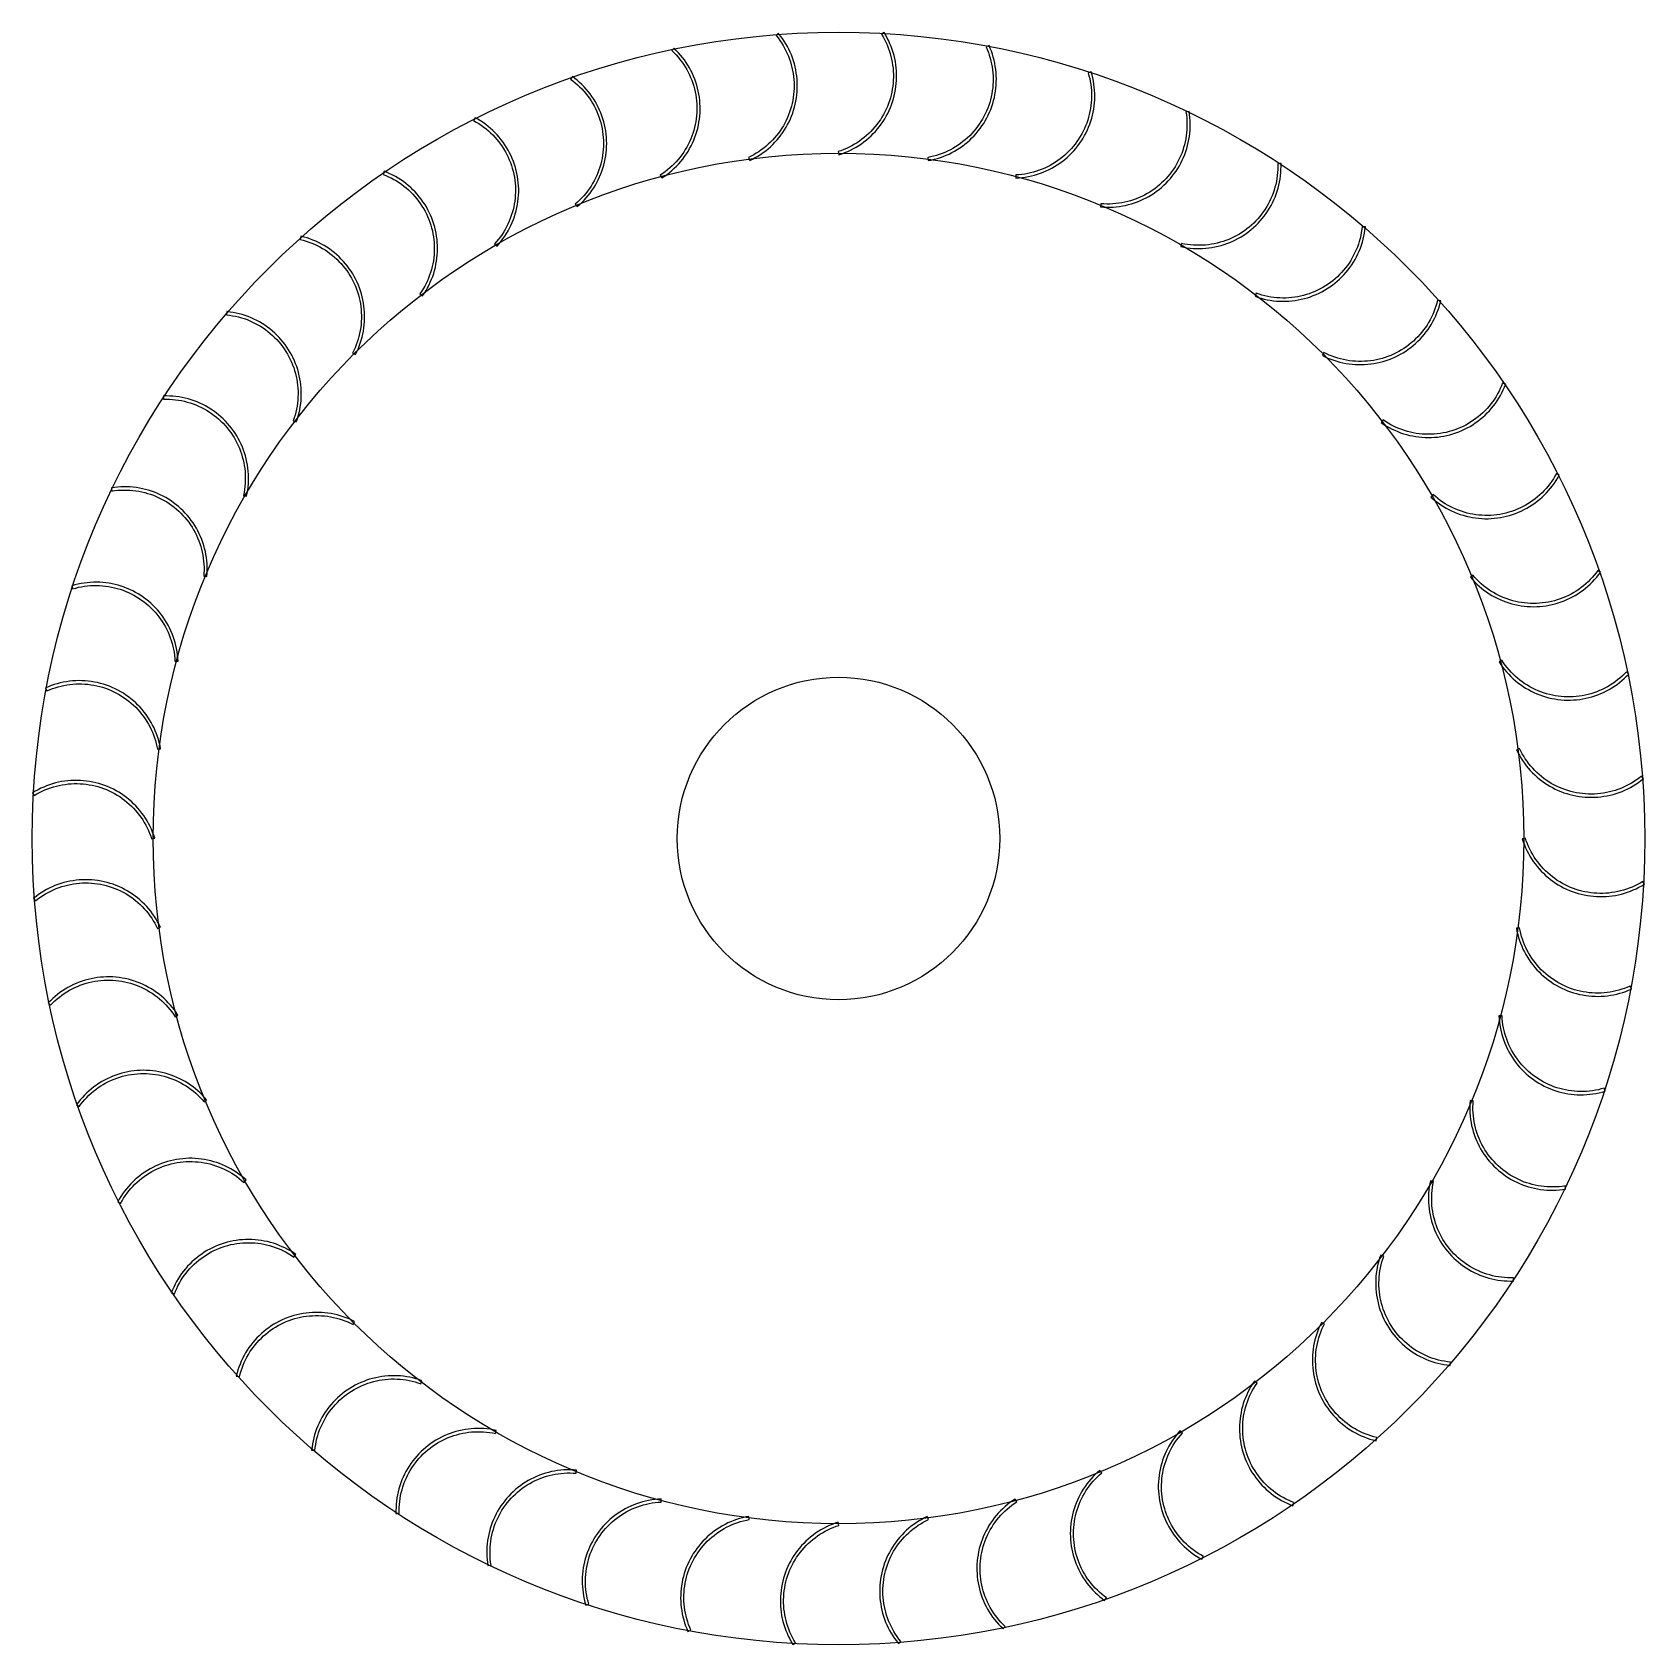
# Model space of a CAD drawing. Extents: x -300 to 300, y -300 to 300.
import ezdxf

# ---------------------------------------------------------------- set-up
doc = ezdxf.new("R2010")
doc.units = 0

msp = doc.modelspace()

# ---------------------------------------------------------------- linework, layer by layer
at = {"layer": 'ALABES'}
for points in [[(-65.676477, 245.805051), (-64.707121, 246.448771), (-63.76288, 247.128799), (-62.845114, 247.844154), (-61.955144, 248.593807), (-61.09425, 249.37668), (-60.263672, 250.191645), (-59.464606, 251.03753), (-58.698202, 251.913116), (-57.965562, 252.817144), (-57.267741, 253.748312), (-56.605744, 254.70528), (-55.980524, 255.68667), (-55.39298, 256.691071), (-54.843959, 257.717035), (-54.33425, 258.763087), (-53.864587, 259.82772), (-53.435647, 260.909403), (-53.048046, 262.006578), (-52.702342, 263.117666), (-52.399034, 264.241068), (-52.138557, 265.375166), (-51.921288, 266.518329), (-51.747537, 267.668911), (-51.617556, 268.825255), (-51.531531, 269.985698), (-51.489587, 271.148569), (-51.491784, 272.312194), (-51.538118, 273.474898), (-51.628523, 274.635007), (-51.762869, 275.790853), (-51.940963, 276.94077), (-52.162547, 278.083105), (-52.427303, 279.216212), (-52.734851, 280.33846), (-53.084747, 281.448235), (-53.476487, 282.543939), (-53.909509, 283.623995), (-54.383188, 284.686847), (-54.896842, 285.730967), (-55.449733, 286.754851), (-56.041065, 287.757026), (-56.669986, 288.736049), (-57.335591, 289.690511), (-58.036922, 290.619038), (-58.77297, 291.520293), (-59.542675, 292.39298), (-60.344929, 293.235841), (-61.178578, 294.047665), (-61.999319, 293.172231), (-61.198287, 292.39217), (-60.427421, 291.582286), (-59.687831, 290.743743), (-58.980581, 289.87775), (-58.30669, 288.985552), (-57.667127, 288.068433), (-57.062812, 287.127715), (-56.494617, 286.164751), (-55.963358, 285.180926), (-55.4698, 284.177658), (-55.014654, 283.156389), (-54.598574, 282.118591), (-54.222161, 281.065757), (-53.885955, 279.999402), (-53.59044, 278.921062), (-53.336042, 277.832288), (-53.123127, 276.734648), (-52.952002, 275.629721), (-52.822912, 274.519098), (-52.736044, 273.404378), (-52.691523, 272.287165), (-52.689412, 271.169067), (-52.729715, 270.051694), (-52.812374, 268.936654), (-52.93727, 267.825552), (-53.104222, 266.719987), (-53.312991, 265.621551), (-53.563277, 264.531824), (-53.854718, 263.452376), (-54.186896, 262.384759), (-54.559332, 261.330511), (-54.97149, 260.29115), (-55.422777, 259.26817), (-55.912543, 258.263046), (-56.440084, 257.277222), (-57.00464, 256.31212), (-57.605398, 255.369126), (-58.241494, 254.4496), (-58.912013, 253.554864), (-59.615988, 252.686206), (-60.352407, 251.844878), (-61.120209, 251.032089), (-61.91829, 250.249009), (-62.745501, 249.496766), (-63.600651, 248.776443), (-64.482509, 248.089076), (-65.389806, 247.435655), (-66.321236, 246.817121)], [(-33.030608, 252.274655), (-31.985522, 252.786342), (-30.960599, 253.337303), (-29.957312, 253.926746), (-28.977106, 254.553822), (-28.021392, 255.217628), (-27.091546, 255.917209), (-26.188905, 256.651558), (-25.314771, 257.419617), (-24.470399, 258.220282), (-23.657007, 259.0524), (-22.875764, 259.914773), (-22.127795, 260.80616), (-21.414178, 261.725278), (-20.735938, 262.670803), (-20.094052, 263.641376), (-19.489445, 264.635598), (-18.922986, 265.652038), (-18.395491, 266.689235), (-17.907719, 267.745694), (-17.460373, 268.819895), (-17.054095, 269.910292), (-16.689471, 271.015316), (-16.367026, 272.133375), (-16.087224, 273.262861), (-15.850467, 274.402148), (-15.657097, 275.549595), (-15.507391, 276.703551), (-15.401565, 277.862356), (-15.339772, 279.024341), (-15.322101, 280.187834), (-15.348576, 281.35116), (-15.41916, 282.512644), (-15.533752, 283.670614), (-15.692185, 284.823405), (-15.894233, 285.969356), (-16.139604, 287.106819), (-16.427945, 288.234155), (-16.758842, 289.349742), (-17.131817, 290.451975), (-17.546334, 291.539266), (-18.001797, 292.610052), (-18.497549, 293.66279), (-19.032878, 294.695965), (-19.607012, 295.70809), (-20.219125, 296.697708), (-20.868337, 297.663396), (-21.553712, 298.603762), (-22.274265, 299.517453), (-23.202251, 298.756637), (-22.50989, 297.878694), (-21.851331, 296.97512), (-21.22752, 296.047215), (-20.639355, 295.096316), (-20.087684, 294.12379), (-19.573301, 293.131039), (-19.096945, 292.119489), (-18.659302, 291.090599), (-18.261003, 290.045848), (-17.90262, 288.98674), (-17.58467, 287.9148), (-17.30761, 286.831571), (-17.07184, 285.738613), (-16.877697, 284.637497), (-16.725462, 283.52981), (-16.615354, 282.417145), (-16.547532, 281.301104), (-16.522092, 280.183294), (-16.539072, 279.065323), (-16.598448, 277.948801), (-16.700133, 276.835335), (-16.843981, 275.726527), (-17.029786, 274.623974), (-17.257279, 273.529262), (-17.526134, 272.443968), (-17.835964, 271.369653), (-18.186322, 270.307863), (-18.576704, 269.260128), (-19.006548, 268.227955), (-19.475236, 267.21283), (-19.982092, 266.216215), (-20.526388, 265.239542), (-21.10734, 264.284219), (-21.724112, 263.351621), (-22.375815, 262.443089), (-23.061512, 261.559932), (-23.780217, 260.703421), (-24.530893, 259.874789), (-25.312461, 259.075228), (-26.123796, 258.305889), (-26.963731, 257.56788), (-27.831055, 256.862262), (-28.72452, 256.190053), (-29.642842, 255.552218), (-30.584697, 254.949677), (-31.54873, 254.383296), (-32.533554, 253.853891), (-33.53775, 253.362224)], [(0.180423, 254.42777), (1.283357, 254.798668), (2.371427, 255.211137), (3.443069, 255.664581), (4.496739, 256.15835), (5.53092, 256.691731), (6.544125, 257.263958), (7.534895, 257.874206), (8.501803, 258.521597), (9.443459, 259.2052), (10.358506, 259.92403), (11.245627, 260.677053), (12.103546, 261.463184), (12.931028, 262.281293), (13.726881, 263.130201), (14.48996, 264.008687), (15.219167, 264.915486), (15.913451, 265.849294), (16.571815, 266.808765), (17.19331, 267.792519), (17.777041, 268.79914), (18.322168, 269.827179), (18.827907, 270.875155), (19.29353, 271.941562), (19.718366, 273.024863), (20.101804, 274.1235), (20.443292, 275.235891), (20.742338, 276.360435), (20.998513, 277.495513), (21.211446, 278.639491), (21.380833, 279.790724), (21.506429, 280.947553), (21.588052, 282.108313), (21.625587, 283.271334), (21.618978, 284.434943), (21.568236, 285.597463), (21.473432, 286.757221), (21.334705, 287.912549), (21.152253, 289.061783), (20.926338, 290.203269), (20.657287, 291.335364), (20.345487, 292.456438), (19.991386, 293.564878), (19.595493, 294.659089), (19.15838, 295.737495), (18.680674, 296.798544), (18.163064, 297.840709), (17.606295, 298.862489), (17.011167, 299.862415), (15.991814, 299.229234), (16.563656, 298.268431), (17.098642, 297.286628), (17.596, 296.285238), (18.055016, 295.265703), (18.475027, 294.22949), (18.85543, 293.17809), (19.195677, 292.113018), (19.495278, 291.035806), (19.753803, 289.948004), (19.970878, 288.851179), (20.146192, 287.746909), (20.279491, 286.636784), (20.370586, 285.522401), (20.419343, 284.405365), (20.425693, 283.287284), (20.389627, 282.169766), (20.311197, 281.05442), (20.190515, 279.942852), (20.027756, 278.836662), (19.823153, 277.737442), (19.577001, 276.646775), (19.289655, 275.566229), (18.961528, 274.497361), (18.593092, 273.441708), (18.184878, 272.400791), (17.737473, 271.376108), (17.251521, 270.369133), (16.727722, 269.381317), (16.166829, 268.41408), (15.569651, 267.468816), (14.937046, 266.546884), (14.269925, 265.649612), (13.569249, 264.778292), (12.836025, 263.934177), (12.07131, 263.118482), (11.276204, 262.332382), (10.451851, 261.577008), (9.599439, 260.853448), (8.720193, 260.162742), (7.81538, 259.505886), (6.886302, 258.883824), (5.934297, 258.297452), (4.960734, 257.747614), (3.967015, 257.235101), (2.95457, 256.760651), (1.924857, 256.324948), (0.879357, 255.928617), (-0.180423, 255.57223)], [(33.388368, 252.227555), (34.530277, 252.451319), (35.662877, 252.718237), (36.784537, 253.027925), (37.893642, 253.379938), (38.988597, 253.773768), (40.067824, 254.208849), (41.129771, 254.684555), (42.172909, 255.200201), (43.195736, 255.755045), (44.196781, 256.348288), (45.174602, 256.979076), (46.127792, 257.646501), (47.054979, 258.349602), (47.954828, 259.087368), (48.826045, 259.858737), (49.667374, 260.662598), (50.477606, 261.497794), (51.255573, 262.363123), (52.000156, 263.25734), (52.710284, 264.179156), (53.384933, 265.127247), (54.023134, 266.100246), (54.623967, 267.096753), (55.186568, 268.115335), (55.710127, 269.154524), (56.193889, 270.212825), (56.63716, 271.288715), (57.0393, 272.380644), (57.399731, 273.487043), (57.717935, 274.606317), (57.993452, 275.736855), (58.225888, 276.877031), (58.414906, 278.025203), (58.560235, 279.179719), (58.661666, 280.338917), (58.719052, 281.501128), (58.732312, 282.664679), (58.701426, 283.827896), (58.626438, 284.989104), (58.507457, 286.146632), (58.344654, 287.298814), (58.138262, 288.443991), (57.88858, 289.580515), (57.595966, 290.706749), (57.260842, 291.821074), (56.88369, 292.921884), (56.465053, 294.007596), (56.005534, 295.076647), (54.912254, 294.581936), (55.353795, 293.554712), (55.756052, 292.511479), (56.118448, 291.453738), (56.44046, 290.383011), (56.721626, 289.300841), (56.961539, 288.208784), (57.159855, 287.108412), (57.316289, 286.00131), (57.430615, 284.88907), (57.502669, 283.773295), (57.532346, 282.655589), (57.519606, 281.537562), (57.464464, 280.420823), (57.367002, 279.306979), (57.227359, 278.197634), (57.045736, 277.094384), (56.822395, 275.998818), (56.557657, 274.912512), (56.251903, 273.837029), (55.905574, 272.773919), (55.519167, 271.724712), (55.09324, 270.690916), (54.628405, 269.674022), (54.125331, 268.675491), (53.584742, 267.696762), (53.007416, 266.739243), (52.394185, 265.804313), (51.745931, 264.893317), (51.063588, 264.007566), (50.348137, 263.148336), (49.600607, 262.316863), (48.822076, 261.514344), (48.013664, 260.741935), (47.176534, 260.000746), (46.311892, 259.291845), (45.420982, 258.616252), (44.505085, 257.974941), (43.565522, 257.368832), (42.603643, 256.7988), (41.620834, 256.265665), (40.618509, 255.770194), (39.598111, 255.3131), (38.561109, 254.895041), (37.508995, 254.51662), (36.443283, 254.178379), (35.365509, 253.880808), (34.277222, 253.624333), (33.17999, 253.409324)], [(-97.198603, 235.129654), (-96.321562, 235.894394), (-95.474161, 236.691851), (-94.657619, 237.520879), (-93.873112, 238.380284), (-93.121769, 239.268828), (-92.404671, 240.185233), (-91.722851, 241.12818), (-91.07729, 242.096312), (-90.468917, 243.088234), (-89.898609, 244.10252), (-89.367185, 245.137709), (-88.87541, 246.192311), (-88.423994, 247.264808), (-88.013584, 248.353657), (-87.644773, 249.45729), (-87.318091, 250.574119), (-87.034008, 251.702535), (-86.792933, 252.840916), (-86.595214, 253.987622), (-86.441133, 255.141003), (-86.330915, 256.299398), (-86.264716, 257.46114), (-86.242633, 258.624557), (-86.264698, 259.787975), (-86.330877, 260.949718), (-86.441077, 262.108115), (-86.595138, 263.261499), (-86.792839, 264.408208), (-87.033896, 265.546592), (-87.317961, 266.675013), (-87.644625, 267.791847), (-88.013418, 268.895486), (-88.423809, 269.984342), (-88.875209, 271.056847), (-89.366966, 272.111457), (-89.898373, 273.146654), (-90.468665, 274.160949), (-91.077022, 275.152881), (-91.722567, 276.121023), (-92.404372, 277.063981), (-93.121455, 277.980398), (-93.872783, 278.868955), (-94.657276, 279.728372), (-95.473805, 280.557413), (-96.321193, 281.354884), (-97.198221, 282.119638), (-98.103628, 282.850574), (-99.036109, 283.546639), (-99.735561, 282.571567), (-98.839564, 281.902735), (-97.969582, 281.200398), (-97.126867, 280.465565), (-96.312633, 279.699295), (-95.528052, 278.90269), (-94.774252, 278.076898), (-94.052319, 277.223106), (-93.363293, 276.342544), (-92.708164, 275.43648), (-92.087875, 274.506217), (-91.503321, 273.553094), (-90.955341, 272.578483), (-90.444726, 271.583788), (-89.972209, 270.57044), (-89.53847, 269.539897), (-89.144135, 268.493644), (-88.789771, 267.433185), (-88.475888, 266.360047), (-88.202938, 265.275776), (-87.971313, 264.181931), (-87.781346, 263.080087), (-87.633313, 261.97183), (-87.527425, 260.858756), (-87.463834, 259.742466), (-87.442633, 258.624567), (-87.463852, 257.506669), (-87.527461, 256.39038), (-87.633367, 255.277307), (-87.781419, 254.169053), (-87.971403, 253.067212), (-88.203045, 251.973371), (-88.476014, 250.889104), (-88.789914, 249.815971), (-89.144296, 248.755518), (-89.538648, 247.709271), (-89.972402, 246.678735), (-90.444936, 245.665395), (-90.955568, 244.670708), (-91.503563, 243.696106), (-92.088133, 242.742993), (-92.708436, 241.81274), (-93.36358, 240.906686), (-94.052621, 240.026135), (-94.774568, 239.172356), (-95.528381, 238.346575), (-96.312975, 237.549983), (-97.127221, 236.783727), (-97.969948, 236.048907)], [(66.025028, 245.711657), (67.186375, 245.784457), (68.344125, 245.901257), (69.496612, 246.06189), (70.642175, 246.266124), (71.779167, 246.513665), (72.905951, 246.804157), (74.020905, 247.137181), (75.122424, 247.512259), (76.208923, 247.92885), (77.278837, 248.386355), (78.330627, 248.884115), (79.362779, 249.421414), (80.373807, 249.997478), (81.362256, 250.611479), (82.326703, 251.262532), (83.265759, 251.9497), (84.178074, 252.671994), (85.062334, 253.428375), (85.917266, 254.217754), (86.741639, 255.038995), (87.534268, 255.890914), (88.294011, 256.772287), (89.019774, 257.681845), (89.710513, 258.618278), (90.365234, 259.580239), (90.982994, 260.566342), (91.562904, 261.575169), (92.104129, 262.605268), (92.605891, 263.655155), (93.067467, 264.723319), (93.488192, 265.808224), (93.867462, 266.908306), (94.204729, 268.021984), (94.49951, 269.147654), (94.751378, 270.283695), (94.959973, 271.428472), (95.124993, 272.580339), (95.246202, 273.737636), (95.323424, 274.898697), (95.356548, 276.061853), (95.345527, 277.225427), (95.290377, 278.387746), (95.191177, 279.547137), (95.04807, 280.701931), (94.861261, 281.850465), (94.631021, 282.991086), (94.357679, 284.122152), (94.04163, 285.242037), (92.89313, 284.894259), (93.196814, 283.818191), (93.459461, 282.731377), (93.680694, 281.635383), (93.860193, 280.531786), (93.997701, 279.422174), (94.09302, 278.308145), (94.146013, 277.191301), (94.156602, 276.073252), (94.124774, 274.955605), (94.050573, 273.83997), (93.934107, 272.727953), (93.775543, 271.621154), (93.57511, 270.521166), (93.333096, 269.429573), (93.049849, 268.347945), (92.725777, 267.27784), (92.361346, 266.220799), (91.957082, 265.178341), (91.513565, 264.151969), (91.031435, 263.143159), (90.511385, 262.153364), (89.954164, 261.184007), (89.360574, 260.236485), (88.73147, 259.312162), (88.067756, 258.412367), (87.370388, 257.538396), (86.640371, 256.691506), (85.878754, 255.872918), (85.086634, 255.083809), (84.265152, 254.325315), (83.415489, 253.598527), (82.538868, 252.904493), (81.636553, 252.24421), (80.70984, 251.61863), (79.760065, 251.028652), (78.788593, 250.475127), (77.796825, 249.95885), (76.786186, 249.480565), (75.758132, 249.04096), (74.714143, 248.640668), (73.655721, 248.280265), (72.58439, 247.96027), (71.501692, 247.681144), (70.409185, 247.443288), (69.308442, 247.247045), (68.201047, 247.092697), (67.088594, 246.980466), (65.972685, 246.910515)], [(97.531982, 234.991564), (98.692896, 234.912155), (99.855987, 234.87684), (101.01958, 234.885669), (102.182001, 234.938629), (103.341577, 235.035645), (104.496638, 235.176577), (105.645521, 235.361222), (106.786574, 235.589313), (107.918154, 235.860524), (109.038631, 236.174463), (110.146394, 236.530678), (111.239847, 236.928658), (112.317417, 237.367828), (113.377553, 237.847557), (114.418728, 238.367155), (115.439444, 238.925873), (116.438232, 239.522907), (117.413655, 240.157398), (118.364307, 240.828433), (119.288821, 241.535045), (120.185867, 242.276217), (121.054152, 243.050884), (121.892427, 243.857929), (122.699486, 244.696191), (123.474167, 245.564464), (124.215354, 246.461497), (124.921981, 247.386), (125.593031, 248.336642), (126.227538, 249.312054), (126.824588, 250.310832), (127.383323, 251.33154), (127.902937, 252.372706), (128.382684, 253.432834), (128.821872, 254.510397), (129.219869, 255.603844), (129.576102, 256.711601), (129.890059, 257.832073), (130.161288, 258.963648), (130.389399, 260.104697), (130.574062, 261.253578), (130.715012, 262.408637), (130.812047, 263.568211), (130.865027, 264.730631), (130.873874, 265.894224), (130.838578, 267.057315), (130.759188, 268.218231), (130.635819, 269.375299), (130.468647, 270.526855), (129.28458, 270.331963), (129.44521, 269.225461), (129.563753, 268.113663), (129.640036, 266.998169), (129.673952, 265.880584), (129.66545, 264.762517), (129.614544, 263.645576), (129.521305, 262.531371), (129.38587, 261.421504), (129.208431, 260.317574), (128.989246, 259.221168), (128.728629, 258.133866), (128.426955, 257.057233), (128.08466, 255.992817), (127.702234, 254.942152), (127.28023, 253.906749), (126.819253, 252.888099), (126.319969, 251.887668), (125.783095, 250.906896), (125.209405, 249.947195), (124.599723, 249.009946), (123.954928, 248.096499), (123.275948, 247.208167), (122.56376, 246.346231), (121.819389, 245.511929), (121.043906, 244.706464), (120.238429, 243.930995), (119.404115, 243.186637), (118.542167, 242.474463), (117.653824, 241.795497), (116.740366, 241.150717), (115.803108, 240.541051), (114.843397, 239.967376), (113.862617, 239.430518), (112.862178, 238.93125), (111.84352, 238.47029), (110.808111, 238.048302), (109.757439, 237.665894), (108.693018, 237.323615), (107.616379, 237.021959), (106.529073, 236.76136), (105.432664, 236.542192), (104.328731, 236.364772), (103.218862, 236.229354), (102.104655, 236.136134), (100.987714, 236.085245), (99.869646, 236.076762), (98.752062, 236.110696), (97.636569, 236.186998)], [(-127.057634, 220.431124), (-126.287915, 221.303798), (-125.551852, 222.205041), (-124.850506, 223.133557), (-124.184885, 224.088008), (-123.555948, 225.06702), (-122.9646, 226.069186), (-122.411693, 227.093061), (-121.898021, 228.137172), (-121.424325, 229.200017), (-120.991286, 230.280066), (-120.599528, 231.375763), (-120.249614, 232.485533), (-119.942048, 233.607776), (-119.677273, 234.740879), (-119.45567, 235.88321), (-119.277558, 237.033124), (-119.143194, 238.188968), (-119.05277, 239.349076), (-119.006417, 240.511779), (-119.004201, 241.675404), (-119.046126, 242.838275), (-119.132132, 243.998719), (-119.262094, 245.155066), (-119.435826, 246.30565), (-119.653078, 247.448817), (-119.913536, 248.58292), (-120.216826, 249.706326), (-120.562511, 250.81742), (-120.950094, 251.914601), (-121.379017, 252.996291), (-121.848663, 254.060932), (-122.358355, 255.106992), (-122.90736, 256.132965), (-123.494887, 257.137375), (-124.120091, 258.118776), (-124.782073, 259.075754), (-125.479878, 260.006934), (-126.212503, 260.910973), (-126.978894, 261.786572), (-127.777946, 262.63247), (-128.608511, 263.447448), (-129.469392, 264.230335), (-130.35935, 264.980003), (-131.277104, 265.695373), (-132.221334, 266.375416), (-133.190679, 267.019152), (-134.183746, 267.625655), (-135.199104, 268.194052), (-135.7653, 267.136025), (-134.789668, 266.589866), (-133.835455, 266.007093), (-132.904035, 265.388543), (-131.996749, 264.735107), (-131.114902, 264.047726), (-130.259764, 263.327389), (-129.432565, 262.575133), (-128.634497, 261.79204), (-127.866707, 260.979239), (-127.130302, 260.137898), (-126.426341, 259.269229), (-125.755837, 258.374482), (-125.119756, 257.454946), (-124.519013, 256.511943), (-123.954473, 255.546831), (-123.426948, 254.560999), (-122.937198, 253.555866), (-122.485927, 252.532879), (-122.073786, 251.493511), (-121.701367, 250.439257), (-121.369207, 249.371635), (-121.077783, 248.292182), (-120.827515, 247.202451), (-120.618764, 246.104012), (-120.451829, 244.998444), (-120.326952, 243.88734), (-120.244311, 242.772298), (-120.204026, 241.654925), (-120.206155, 240.536827), (-120.250695, 239.419615), (-120.337581, 238.304896), (-120.466688, 237.194276), (-120.637832, 236.089352), (-120.850764, 234.991715), (-121.10518, 233.902945), (-121.400712, 232.824609), (-121.736935, 231.75826), (-122.113366, 230.705432), (-122.529462, 229.667641), (-122.984625, 228.64638), (-123.478199, 227.643119), (-124.009474, 226.659303), (-124.577685, 225.696348), (-125.182015, 224.755639), (-125.821593, 223.838532), (-126.495499, 222.946345), (-127.202763, 222.080363), (-127.942366, 221.241832)], [(-154.742673, 201.960956), (-154.093446, 202.926633), (-153.481316, 203.916241), (-152.907166, 204.928357), (-152.371821, 205.961523), (-151.876051, 207.014253), (-151.420571, 208.085031), (-151.006036, 209.172316), (-150.633043, 210.274543), (-150.302128, 211.390125), (-150.013769, 212.517456), (-149.768379, 213.654915), (-149.566313, 214.800862), (-149.407861, 215.953651), (-149.293251, 217.111619), (-149.222648, 218.273102), (-149.196153, 219.436428), (-149.213806, 220.599921), (-149.27558, 221.761907), (-149.381387, 222.920713), (-149.531074, 224.074672), (-149.724426, 225.222123), (-149.961164, 226.361413), (-150.240948, 227.490903), (-150.563375, 228.608968), (-150.927981, 229.713997), (-151.334241, 230.804401), (-151.78157, 231.878609), (-152.269325, 232.935077), (-152.796803, 233.972282), (-153.363246, 234.988732), (-153.967837, 235.982963), (-154.609706, 236.953546), (-155.287931, 237.899083), (-156.001534, 238.818212), (-156.749488, 239.709611), (-157.530716, 240.571997), (-158.344095, 241.404128), (-159.188454, 242.204806), (-160.062576, 242.97288), (-160.965204, 243.707244), (-161.895039, 244.40684), (-162.850742, 245.070661), (-163.830938, 245.697753), (-164.834216, 246.287212), (-165.859131, 246.83819), (-166.904208, 247.349894), (-167.967943, 247.821587), (-169.048806, 248.252591), (-169.472057, 247.129712), (-168.433484, 246.715571), (-167.411367, 246.262333), (-166.407179, 245.770649), (-165.422364, 245.241229), (-164.45834, 244.674832), (-163.516495, 244.072276), (-162.598184, 243.434426), (-161.704729, 242.762202), (-160.837416, 242.056571), (-159.997494, 241.318548), (-159.186171, 240.549196), (-158.404616, 239.749622), (-157.653953, 238.920978), (-156.935263, 238.064455), (-156.24958, 237.181287), (-155.597891, 236.272745), (-154.981135, 235.340136), (-154.400198, 234.384804), (-153.855918, 233.408123), (-153.349078, 232.411499), (-152.880406, 231.396366), (-152.450579, 230.364186), (-152.060214, 229.316445), (-151.709873, 228.25465), (-151.400061, 227.18033), (-151.131224, 226.095031), (-150.903748, 225.000316), (-150.717961, 223.89776), (-150.574131, 222.788949), (-150.472464, 221.675482), (-150.413107, 220.558959), (-150.396145, 219.440987), (-150.421602, 218.323178), (-150.489443, 217.207138), (-150.599569, 216.094475), (-150.751822, 214.98679), (-150.945982, 213.885677), (-151.181771, 212.792722), (-151.458848, 211.709498), (-151.776816, 210.637563), (-152.135215, 209.578462), (-152.533532, 208.533717), (-152.971191, 207.504834), (-153.447563, 206.493292), (-153.961963, 205.500549), (-154.51365, 204.528032), (-155.10183, 203.577142), (-155.725656, 202.649248)], [(127.370136, 220.2507), (128.510754, 220.020441), (129.659285, 219.833614), (130.814076, 219.690488), (131.973465, 219.591269), (133.135783, 219.5361), (134.299358, 219.52506), (135.462513, 219.558166), (136.623576, 219.635369), (137.780875, 219.756559), (138.932744, 219.92156), (140.077525, 220.130136), (141.21357, 220.381987), (142.339245, 220.676749), (143.452928, 221.013998), (144.553017, 221.39325), (145.637928, 221.813958), (146.7061, 222.275516), (147.755995, 222.777261), (148.786102, 223.31847), (149.794939, 223.898363), (150.781052, 224.516107), (151.743023, 225.170812), (152.679468, 225.861536), (153.589037, 226.587285), (154.470423, 227.347013), (155.322355, 228.139628), (156.143609, 228.963988), (156.933002, 229.818907), (157.689397, 230.703155), (158.411706, 231.615458), (159.09889, 232.554503), (159.749958, 233.51894), (160.363975, 234.507378), (160.940056, 235.518397), (161.477371, 236.55054), (161.975148, 237.602322), (162.432671, 238.672229), (162.849279, 239.758721), (163.224375, 240.860234), (163.557417, 241.975182), (163.847928, 243.101962), (164.095487, 244.23895), (164.299739, 245.38451), (164.460391, 246.536994), (164.57721, 247.694742), (164.650029, 248.856088), (164.678743, 250.01936), (164.66331, 251.182885), (163.463934, 251.144211), (163.478763, 250.02621), (163.451172, 248.908451), (163.381202, 247.792542), (163.268954, 246.680091), (163.114588, 245.572699), (162.918327, 244.471959), (162.680453, 243.379456), (162.401309, 242.296762), (162.081297, 241.225436), (161.720877, 240.16702), (161.320568, 239.123038), (160.880947, 238.094991), (160.402645, 237.08436), (159.886352, 236.0926), (159.332811, 235.121138), (158.742818, 234.171372), (158.117222, 233.244669), (157.456925, 232.342364), (156.762876, 231.465755), (156.036075, 230.616104), (155.277568, 229.794634), (154.488446, 229.002527), (153.669845, 228.240924), (152.822944, 227.51092), (151.948962, 226.813566), (151.049156, 226.149867), (150.124822, 225.520777), (149.177291, 224.927203), (148.207925, 224.369998), (147.218121, 223.849964), (146.209304, 223.36785), (145.182924, 222.92435), (144.14046, 222.520103), (143.083412, 222.155689), (142.013302, 221.831635), (140.93167, 221.548405), (139.840073, 221.306409), (138.740082, 221.105993), (137.63328, 220.947447), (136.521261, 220.830999), (135.405625, 220.756817), (134.287978, 220.725006), (133.169928, 220.735614), (132.053086, 220.788625), (130.939058, 220.883962), (129.829449, 221.021488), (128.725854, 221.201005), (127.629864, 221.422256)], [(-179.780023, 180.03518), (-179.262396, 181.077336), (-178.784673, 182.138378), (-178.347542, 183.216776), (-177.951632, 184.310981), (-177.597513, 185.419415), (-177.285694, 186.540484), (-177.016625, 187.672575), (-176.790692, 188.814057), (-176.608221, 189.963288), (-176.469475, 191.118614), (-176.374653, 192.278371), (-176.323891, 193.44089), (-176.317264, 194.604498), (-176.354779, 195.76752), (-176.436384, 196.928282), (-176.561961, 198.085113), (-176.731329, 199.236348), (-176.944244, 200.38033), (-177.2004, 201.515412), (-177.499429, 202.639961), (-177.840898, 203.752357), (-178.224319, 204.851), (-178.649137, 205.934308), (-179.114742, 207.000722), (-179.620464, 208.048708), (-180.165575, 209.076755), (-180.74929, 210.083385), (-181.370768, 211.06715), (-182.029116, 212.026631), (-182.723386, 212.96045), (-183.452578, 213.867261), (-184.215643, 214.745759), (-185.011482, 215.594681), (-185.838951, 216.412803), (-186.696857, 217.198948), (-187.583966, 217.951985), (-188.499001, 218.67083), (-189.440646, 219.354448), (-190.407544, 220.001855), (-191.398303, 220.612119), (-192.411499, 221.184362), (-193.445672, 221.717761), (-194.499334, 222.211546), (-195.570968, 222.665008), (-196.659032, 223.077494), (-197.761959, 223.448411), (-198.878162, 223.777223), (-200.006035, 224.063459), (-200.2791, 222.89494), (-199.195356, 222.619904), (-198.122825, 222.303956), (-197.06305, 221.947552), (-196.017557, 221.551205), (-194.98785, 221.115484), (-193.975413, 220.641018), (-192.981703, 220.128489), (-192.008148, 219.578635), (-191.056152, 218.992248), (-190.127084, 218.370171), (-189.222282, 217.7133), (-188.343048, 217.02258), (-187.490647, 216.299005), (-186.666307, 215.543618), (-185.871213, 214.757505), (-185.106511, 213.941798), (-184.373302, 213.097671), (-183.672639, 212.226339), (-183.005533, 211.329057), (-182.372943, 210.407115), (-181.77578, 209.461841), (-181.214903, 208.494595), (-180.69112, 207.50677), (-180.205185, 206.499788), (-179.757796, 205.475097), (-179.349599, 204.434174), (-178.98118, 203.378515), (-178.65307, 202.309642), (-178.365742, 201.229091), (-178.119608, 200.138419), (-177.915023, 199.039196), (-177.752281, 197.933003), (-177.631618, 196.821434), (-177.553206, 195.706087), (-177.517158, 194.588568), (-177.523526, 193.470487), (-177.572301, 192.353451), (-177.663414, 191.23907), (-177.796731, 190.128947), (-177.972063, 189.02468), (-178.189156, 187.927859), (-178.447698, 186.840061), (-178.747317, 185.762854), (-179.087581, 184.697787), (-179.468001, 183.646394), (-179.888029, 182.610188), (-180.347061, 181.59066), (-180.844436, 180.589278)], [(155.028952, 201.741286), (156.129757, 201.364116), (157.244076, 201.028974), (158.370306, 200.736342), (159.506826, 200.486642), (160.651999, 200.280232), (161.804178, 200.117409), (162.961704, 199.998409), (164.122911, 199.923403), (165.286128, 199.892498), (166.449679, 199.905739), (167.611891, 199.963107), (168.77109, 200.064519), (169.925609, 200.209829), (171.073784, 200.398829), (172.213964, 200.631245), (173.344507, 200.906744), (174.463786, 201.22493), (175.57019, 201.585343), (176.662126, 201.987466), (177.738023, 202.430719), (178.796332, 202.914464), (179.83553, 203.438006), (180.85412, 204.00059), (181.850637, 204.601407), (182.823647, 205.239592), (183.771748, 205.914226), (184.693576, 206.624339), (185.587805, 207.368908), (186.453147, 208.146861), (187.288356, 208.957079), (188.092231, 209.798395), (188.863613, 210.669599), (189.601394, 211.569436), (190.304511, 212.496612), (190.971951, 213.449791), (191.602755, 214.427602), (192.196014, 215.428637), (192.750874, 216.451455), (193.266537, 217.494585), (193.74226, 218.556524), (194.177359, 219.635745), (194.571207, 220.730693), (194.923238, 221.839792), (195.232945, 222.961447), (195.499881, 224.094042), (195.723663, 225.235948), (195.903969, 226.385521), (196.040539, 227.541106), (194.846375, 227.659313), (194.715148, 226.548941), (194.541897, 225.444345), (194.32687, 224.347117), (194.070378, 223.258834), (193.772789, 222.181064), (193.434532, 221.115359), (193.056093, 220.063251), (192.638017, 219.026255), (192.180907, 218.005865), (191.685419, 217.003548), (191.152268, 216.020747), (190.582221, 215.058878), (189.976097, 214.119324), (189.33477, 213.203438), (188.659163, 212.312539), (187.950248, 211.447908), (187.209046, 210.61079), (186.436623, 209.80239), (185.634092, 209.023872), (184.802607, 208.276357), (183.943365, 207.560919), (183.057604, 206.87859), (182.146597, 206.230351), (181.211657, 205.617135), (180.254128, 205.039825), (179.275391, 204.499252), (178.276852, 203.996195), (177.25995, 203.531376), (176.226147, 203.105465), (175.176933, 202.719076), (174.113818, 202.372763), (173.038331, 202.067027), (171.95202, 201.802307), (170.85645, 201.578984), (169.753198, 201.397379), (168.64385, 201.257754), (167.530005, 201.160309), (166.413265, 201.105186), (165.295237, 201.092463), (164.177532, 201.122159), (163.061758, 201.194231), (161.94952, 201.308575), (160.84242, 201.465027), (159.742052, 201.663361), (158.649999, 201.903292), (157.567833, 202.184475), (156.497112, 202.506504), (155.439376, 202.868917)], [(180.03518, 179.780023), (181.077336, 179.262396), (182.138378, 178.784673), (183.216776, 178.347542), (184.310981, 177.951632), (185.419415, 177.597513), (186.540484, 177.285694), (187.672575, 177.016625), (188.814057, 176.790692), (189.963288, 176.608221), (191.118614, 176.469475), (192.278371, 176.374653), (193.44089, 176.323891), (194.604498, 176.317264), (195.76752, 176.354779), (196.928282, 176.436384), (198.085113, 176.561961), (199.236348, 176.731329), (200.38033, 176.944244), (201.515412, 177.2004), (202.639961, 177.499429), (203.752357, 177.840898), (204.851, 178.224319), (205.934308, 178.649137), (207.000722, 179.114742), (208.048708, 179.620464), (209.076755, 180.165575), (210.083385, 180.74929), (211.06715, 181.370768), (212.026631, 182.029116), (212.96045, 182.723386), (213.867261, 183.452578), (214.745759, 184.215643), (215.594681, 185.011482), (216.412803, 185.838951), (217.198948, 186.696857), (217.951985, 187.583966), (218.67083, 188.499001), (219.354448, 189.440646), (220.001855, 190.407544), (220.612119, 191.398303), (221.184362, 192.411499), (221.717761, 193.445672), (222.211546, 194.499334), (222.665008, 195.570968), (223.077494, 196.659032), (223.448411, 197.761959), (223.777223, 198.878162), (224.063459, 200.006035), (222.89494, 200.2791), (222.619904, 199.195356), (222.303956, 198.122825), (221.947552, 197.06305), (221.551205, 196.017557), (221.115484, 194.98785), (220.641018, 193.975413), (220.128489, 192.981703), (219.578635, 192.008148), (218.992248, 191.056152), (218.370171, 190.127084), (217.7133, 189.222282), (217.02258, 188.343048), (216.299005, 187.490647), (215.543618, 186.666307), (214.757505, 185.871213), (213.941798, 185.106511), (213.097671, 184.373302), (212.226339, 183.672639), (211.329057, 183.005533), (210.407115, 182.372943), (209.461841, 181.77578), (208.494595, 181.214903), (207.50677, 180.69112), (206.499788, 180.205185), (205.475097, 179.757796), (204.434174, 179.349599), (203.378515, 178.98118), (202.309642, 178.65307), (201.229091, 178.365742), (200.138419, 178.119608), (199.039196, 177.915023), (197.933003, 177.752281), (196.821434, 177.631618), (195.706087, 177.553206), (194.588568, 177.517158), (193.470487, 177.523526), (192.353451, 177.572301), (191.23907, 177.663414), (190.128947, 177.796731), (189.02468, 177.972063), (187.927859, 178.189156), (186.840061, 178.447698), (185.762854, 178.747317), (184.697787, 179.087581), (183.646394, 179.468001), (182.610188, 179.888029), (181.59066, 180.347061), (180.589278, 180.844436)], [(-201.741286, 155.028952), (-201.364116, 156.129757), (-201.028974, 157.244076), (-200.736342, 158.370306), (-200.486642, 159.506826), (-200.280232, 160.651999), (-200.117409, 161.804178), (-199.998409, 162.961704), (-199.923403, 164.122911), (-199.892498, 165.286128), (-199.905739, 166.449679), (-199.963107, 167.611891), (-200.064519, 168.77109), (-200.209829, 169.925609), (-200.398829, 171.073784), (-200.631245, 172.213964), (-200.906744, 173.344507), (-201.22493, 174.463786), (-201.585343, 175.57019), (-201.987466, 176.662126), (-202.430719, 177.738023), (-202.914464, 178.796332), (-203.438006, 179.83553), (-204.00059, 180.85412), (-204.601407, 181.850637), (-205.239592, 182.823647), (-205.914226, 183.771748), (-206.624339, 184.693576), (-207.368908, 185.587805), (-208.146861, 186.453147), (-208.957079, 187.288356), (-209.798395, 188.092231), (-210.669599, 188.863613), (-211.569436, 189.601394), (-212.496612, 190.304511), (-213.449791, 190.971951), (-214.427602, 191.602755), (-215.428637, 192.196014), (-216.451455, 192.750874), (-217.494585, 193.266537), (-218.556524, 193.74226), (-219.635745, 194.177359), (-220.730693, 194.571207), (-221.839792, 194.923238), (-222.961447, 195.232945), (-224.094042, 195.499881), (-225.235948, 195.723663), (-226.385521, 195.903969), (-227.541106, 196.040539), (-227.659313, 194.846375), (-226.548941, 194.715148), (-225.444345, 194.541897), (-224.347117, 194.32687), (-223.258834, 194.070378), (-222.181064, 193.772789), (-221.115359, 193.434532), (-220.063251, 193.056093), (-219.026255, 192.638017), (-218.005865, 192.180907), (-217.003548, 191.685419), (-216.020747, 191.152268), (-215.058878, 190.582221), (-214.119324, 189.976097), (-213.203438, 189.33477), (-212.312539, 188.659163), (-211.447908, 187.950248), (-210.61079, 187.209046), (-209.80239, 186.436623), (-209.023872, 185.634092), (-208.276357, 184.802607), (-207.560919, 183.943365), (-206.87859, 183.057604), (-206.230351, 182.146597), (-205.617135, 181.211657), (-205.039825, 180.254128), (-204.499252, 179.275391), (-203.996195, 178.276852), (-203.531376, 177.25995), (-203.105465, 176.226147), (-202.719076, 175.176933), (-202.372763, 174.113818), (-202.067027, 173.038331), (-201.802307, 171.95202), (-201.578984, 170.85645), (-201.397379, 169.753198), (-201.257754, 168.64385), (-201.160309, 167.530005), (-201.105186, 166.413265), (-201.092463, 165.295237), (-201.122159, 164.177532), (-201.194231, 163.061758), (-201.308575, 161.94952), (-201.465027, 160.84242), (-201.663361, 159.742052), (-201.903292, 158.649999), (-202.184475, 157.567833), (-202.506504, 156.497112), (-202.868917, 155.439376)], [(201.960956, 154.742673), (202.926633, 154.093446), (203.916241, 153.481316), (204.928357, 152.907166), (205.961523, 152.371821), (207.014253, 151.876051), (208.085031, 151.420571), (209.172316, 151.006036), (210.274543, 150.633043), (211.390125, 150.302128), (212.517456, 150.013769), (213.654915, 149.768379), (214.800862, 149.566313), (215.953651, 149.407861), (217.111619, 149.293251), (218.273102, 149.222648), (219.436428, 149.196153), (220.599921, 149.213806), (221.761907, 149.27558), (222.920713, 149.381387), (224.074672, 149.531074), (225.222123, 149.724426), (226.361413, 149.961164), (227.490903, 150.240948), (228.608968, 150.563375), (229.713997, 150.927981), (230.804401, 151.334241), (231.878609, 151.78157), (232.935077, 152.269325), (233.972282, 152.796803), (234.988732, 153.363246), (235.982963, 153.967837), (236.953546, 154.609706), (237.899083, 155.287931), (238.818212, 156.001534), (239.709611, 156.749488), (240.571997, 157.530716), (241.404128, 158.344095), (242.204806, 159.188454), (242.97288, 160.062576), (243.707244, 160.965204), (244.40684, 161.895039), (245.070661, 162.850742), (245.697753, 163.830938), (246.287212, 164.834216), (246.83819, 165.859131), (247.349894, 166.904208), (247.821587, 167.967943), (248.252591, 169.048806), (247.129712, 169.472057), (246.715571, 168.433484), (246.262333, 167.411367), (245.770649, 166.407179), (245.241229, 165.422364), (244.674832, 164.45834), (244.072276, 163.516495), (243.434426, 162.598184), (242.762202, 161.704729), (242.056571, 160.837416), (241.318548, 159.997494), (240.549196, 159.186171), (239.749622, 158.404616), (238.920978, 157.653953), (238.064455, 156.935263), (237.181287, 156.24958), (236.272745, 155.597891), (235.340136, 154.981135), (234.384804, 154.400198), (233.408123, 153.855918), (232.411499, 153.349078), (231.396366, 152.880406), (230.364186, 152.450579), (229.316445, 152.060214), (228.25465, 151.709873), (227.18033, 151.400061), (226.095031, 151.131224), (225.000316, 150.903748), (223.89776, 150.717961), (222.788949, 150.574131), (221.675482, 150.472464), (220.558959, 150.413107), (219.440987, 150.396145), (218.323178, 150.421602), (217.207138, 150.489443), (216.094475, 150.599569), (214.98679, 150.751822), (213.885677, 150.945982), (212.792722, 151.181771), (211.709498, 151.458848), (210.637563, 151.776816), (209.578462, 152.135215), (208.533717, 152.533532), (207.504834, 152.971191), (206.493292, 153.447563), (205.500549, 153.961963), (204.528032, 154.51365), (203.577142, 155.10183), (202.649248, 155.725656)], [(-220.2507, 127.370136), (-220.020441, 128.510754), (-219.833614, 129.659285), (-219.690488, 130.814076), (-219.591269, 131.973465), (-219.5361, 133.135783), (-219.52506, 134.299358), (-219.558166, 135.462513), (-219.635369, 136.623576), (-219.756559, 137.780875), (-219.92156, 138.932744), (-220.130136, 140.077525), (-220.381987, 141.21357), (-220.676749, 142.339245), (-221.013998, 143.452928), (-221.39325, 144.553017), (-221.813958, 145.637928), (-222.275516, 146.7061), (-222.777261, 147.755995), (-223.31847, 148.786102), (-223.898363, 149.794939), (-224.516107, 150.781052), (-225.170812, 151.743023), (-225.861536, 152.679468), (-226.587285, 153.589037), (-227.347013, 154.470423), (-228.139628, 155.322355), (-228.963988, 156.143609), (-229.818907, 156.933002), (-230.703155, 157.689397), (-231.615458, 158.411706), (-232.554503, 159.09889), (-233.51894, 159.749958), (-234.507378, 160.363975), (-235.518397, 160.940056), (-236.55054, 161.477371), (-237.602322, 161.975148), (-238.672229, 162.432671), (-239.758721, 162.849279), (-240.860234, 163.224375), (-241.975182, 163.557417), (-243.101962, 163.847928), (-244.23895, 164.095487), (-245.38451, 164.299739), (-246.536994, 164.460391), (-247.694742, 164.57721), (-248.856088, 164.650029), (-250.01936, 164.678743), (-251.182885, 164.66331), (-251.144211, 163.463934), (-250.02621, 163.478763), (-248.908451, 163.451172), (-247.792542, 163.381202), (-246.680091, 163.268954), (-245.572699, 163.114588), (-244.471959, 162.918327), (-243.379456, 162.680453), (-242.296762, 162.401309), (-241.225436, 162.081297), (-240.16702, 161.720877), (-239.123038, 161.320568), (-238.094991, 160.880947), (-237.08436, 160.402645), (-236.0926, 159.886352), (-235.121138, 159.332811), (-234.171372, 158.742818), (-233.244669, 158.117222), (-232.342364, 157.456925), (-231.465755, 156.762876), (-230.616104, 156.036075), (-229.794634, 155.277568), (-229.002527, 154.488446), (-228.240924, 153.669845), (-227.51092, 152.822944), (-226.813566, 151.948962), (-226.149867, 151.049156), (-225.520777, 150.124822), (-224.927203, 149.177291), (-224.369998, 148.207925), (-223.849964, 147.218121), (-223.36785, 146.209304), (-222.92435, 145.182924), (-222.520103, 144.14046), (-222.155689, 143.083412), (-221.831635, 142.013302), (-221.548405, 140.93167), (-221.306409, 139.840073), (-221.105993, 138.740082), (-220.947447, 137.63328), (-220.830999, 136.521261), (-220.756817, 135.405625), (-220.725006, 134.287978), (-220.735614, 133.169928), (-220.788625, 132.053086), (-220.883962, 130.939058), (-221.021488, 129.829449), (-221.201005, 128.725854), (-221.422256, 127.629864)], [(220.431124, 127.057634), (221.303798, 126.287915), (222.205041, 125.551852), (223.133557, 124.850506), (224.088008, 124.184885), (225.06702, 123.555948), (226.069186, 122.9646), (227.093061, 122.411693), (228.137172, 121.898021), (229.200017, 121.424325), (230.280066, 120.991286), (231.375763, 120.599528), (232.485533, 120.249614), (233.607776, 119.942048), (234.740879, 119.677273), (235.88321, 119.45567), (237.033124, 119.277558), (238.188968, 119.143194), (239.349076, 119.05277), (240.511779, 119.006417), (241.675404, 119.004201), (242.838275, 119.046126), (243.998719, 119.132132), (245.155066, 119.262094), (246.30565, 119.435826), (247.448817, 119.653078), (248.58292, 119.913536), (249.706326, 120.216826), (250.81742, 120.562511), (251.914601, 120.950094), (252.996291, 121.379017), (254.060932, 121.848663), (255.106992, 122.358355), (256.132965, 122.90736), (257.137375, 123.494887), (258.118776, 124.120091), (259.075754, 124.782073), (260.006934, 125.479878), (260.910973, 126.212503), (261.786572, 126.978894), (262.63247, 127.777946), (263.447448, 128.608511), (264.230335, 129.469392), (264.980003, 130.35935), (265.695373, 131.277104), (266.375416, 132.221334), (267.019152, 133.190679), (267.625655, 134.183746), (268.194052, 135.199104), (267.136025, 135.7653), (266.589866, 134.789668), (266.007093, 133.835455), (265.388543, 132.904035), (264.735107, 131.996749), (264.047726, 131.114902), (263.327389, 130.259764), (262.575133, 129.432565), (261.79204, 128.634497), (260.979239, 127.866707), (260.137898, 127.130302), (259.269229, 126.426341), (258.374482, 125.755837), (257.454946, 125.119756), (256.511943, 124.519013), (255.546831, 123.954473), (254.560999, 123.426948), (253.555866, 122.937198), (252.532879, 122.485927), (251.493511, 122.073786), (250.439257, 121.701367), (249.371635, 121.369207), (248.292182, 121.077783), (247.202451, 120.827515), (246.104012, 120.618764), (244.998444, 120.451829), (243.88734, 120.326952), (242.772298, 120.244311), (241.654925, 120.204026), (240.536827, 120.206155), (239.419615, 120.250695), (238.304896, 120.337581), (237.194276, 120.466688), (236.089352, 120.637832), (234.991715, 120.850764), (233.902945, 121.10518), (232.824609, 121.400712), (231.75826, 121.736935), (230.705432, 122.113366), (229.667641, 122.529462), (228.64638, 122.984625), (227.643119, 123.478199), (226.659303, 124.009474), (225.696348, 124.577685), (224.755639, 125.182015), (223.838532, 125.821593), (222.946345, 126.495499), (222.080363, 127.202763), (221.241832, 127.942366)], [(-234.991564, 97.531982), (-234.912155, 98.692896), (-234.87684, 99.855987), (-234.885669, 101.01958), (-234.938629, 102.182001), (-235.035645, 103.341577), (-235.176577, 104.496638), (-235.361222, 105.645521), (-235.589313, 106.786574), (-235.860524, 107.918154), (-236.174463, 109.038631), (-236.530678, 110.146394), (-236.928658, 111.239847), (-237.367828, 112.317417), (-237.847557, 113.377553), (-238.367155, 114.418728), (-238.925873, 115.439444), (-239.522907, 116.438232), (-240.157398, 117.413655), (-240.828433, 118.364307), (-241.535045, 119.288821), (-242.276217, 120.185867), (-243.050884, 121.054152), (-243.857929, 121.892427), (-244.696191, 122.699486), (-245.564464, 123.474167), (-246.461497, 124.215354), (-247.386, 124.921981), (-248.336642, 125.593031), (-249.312054, 126.227538), (-250.310832, 126.824588), (-251.33154, 127.383323), (-252.372706, 127.902937), (-253.432834, 128.382684), (-254.510397, 128.821872), (-255.603844, 129.219869), (-256.711601, 129.576102), (-257.832073, 129.890059), (-258.963648, 130.161288), (-260.104697, 130.389399), (-261.253578, 130.574062), (-262.408637, 130.715012), (-263.568211, 130.812047), (-264.730631, 130.865027), (-265.894224, 130.873874), (-267.057315, 130.838578), (-268.218231, 130.759188), (-269.375299, 130.635819), (-270.526855, 130.468647), (-270.331963, 129.28458), (-269.225461, 129.44521), (-268.113663, 129.563753), (-266.998169, 129.640036), (-265.880584, 129.673952), (-264.762517, 129.66545), (-263.645576, 129.614544), (-262.531371, 129.521305), (-261.421504, 129.38587), (-260.317574, 129.208431), (-259.221168, 128.989246), (-258.133866, 128.728629), (-257.057233, 128.426955), (-255.992817, 128.08466), (-254.942152, 127.702234), (-253.906749, 127.28023), (-252.888099, 126.819253), (-251.887668, 126.319969), (-250.906896, 125.783095), (-249.947195, 125.209405), (-249.009946, 124.599723), (-248.096499, 123.954928), (-247.208167, 123.275948), (-246.346231, 122.56376), (-245.511929, 121.819389), (-244.706464, 121.043906), (-243.930995, 120.238429), (-243.186637, 119.404115), (-242.474463, 118.542167), (-241.795497, 117.653824), (-241.150717, 116.740366), (-240.541051, 115.803108), (-239.967376, 114.843397), (-239.430518, 113.862617), (-238.93125, 112.862178), (-238.47029, 111.84352), (-238.048302, 110.808111), (-237.665894, 109.757439), (-237.323615, 108.693018), (-237.021959, 107.616379), (-236.76136, 106.529073), (-236.542192, 105.432664), (-236.364772, 104.328731), (-236.229354, 103.218862), (-236.136134, 102.104655), (-236.085245, 100.987714), (-236.076762, 99.869646), (-236.110696, 98.752062), (-236.186998, 97.636569)], [(235.129654, 97.198603), (235.894394, 96.321562), (236.691851, 95.474161), (237.520879, 94.657619), (238.380284, 93.873112), (239.268828, 93.121769), (240.185233, 92.404671), (241.12818, 91.722851), (242.096312, 91.07729), (243.088234, 90.468917), (244.10252, 89.898609), (245.137709, 89.367185), (246.192311, 88.87541), (247.264808, 88.423994), (248.353657, 88.013584), (249.45729, 87.644773), (250.574119, 87.318091), (251.702535, 87.034008), (252.840916, 86.792933), (253.987622, 86.595214), (255.141003, 86.441133), (256.299398, 86.330915), (257.46114, 86.264716), (258.624557, 86.242633), (259.787975, 86.264698), (260.949718, 86.330877), (262.108115, 86.441077), (263.261499, 86.595138), (264.408208, 86.792839), (265.546592, 87.033896), (266.675013, 87.317961), (267.791847, 87.644625), (268.895486, 88.013418), (269.984342, 88.423809), (271.056847, 88.875209), (272.111457, 89.366966), (273.146654, 89.898373), (274.160949, 90.468665), (275.152881, 91.077022), (276.121023, 91.722567), (277.063981, 92.404372), (277.980398, 93.121455), (278.868955, 93.872783), (279.728372, 94.657276), (280.557413, 95.473805), (281.354884, 96.321193), (282.119638, 97.198221), (282.850574, 98.103628), (283.546639, 99.036109), (282.571567, 99.735561), (281.902735, 98.839564), (281.200398, 97.969582), (280.465565, 97.126867), (279.699295, 96.312633), (278.90269, 95.528052), (278.076898, 94.774252), (277.223106, 94.052319), (276.342544, 93.363293), (275.43648, 92.708164), (274.506217, 92.087875), (273.553094, 91.503321), (272.578483, 90.955341), (271.583788, 90.444726), (270.57044, 89.972209), (269.539897, 89.53847), (268.493644, 89.144135), (267.433185, 88.789771), (266.360047, 88.475888), (265.275776, 88.202938), (264.181931, 87.971313), (263.080087, 87.781346), (261.97183, 87.633313), (260.858756, 87.527425), (259.742466, 87.463834), (258.624567, 87.442633), (257.506669, 87.463852), (256.39038, 87.527461), (255.277307, 87.633367), (254.169053, 87.781419), (253.067212, 87.971403), (251.973371, 88.203045), (250.889104, 88.476014), (249.815971, 88.789914), (248.755518, 89.144296), (247.709271, 89.538648), (246.678735, 89.972402), (245.665395, 90.444936), (244.670708, 90.955568), (243.696106, 91.503563), (242.742993, 92.088133), (241.81274, 92.708436), (240.906686, 93.36358), (240.026135, 94.052621), (239.172356, 94.774568), (238.346575, 95.528381), (237.549983, 96.312975), (236.783727, 97.127221), (236.048907, 97.969948)], [(-245.711657, 66.025028), (-245.784457, 67.186375), (-245.901257, 68.344125), (-246.06189, 69.496612), (-246.266124, 70.642175), (-246.513665, 71.779167), (-246.804157, 72.905951), (-247.137181, 74.020905), (-247.512259, 75.122424), (-247.92885, 76.208923), (-248.386355, 77.278837), (-248.884115, 78.330627), (-249.421414, 79.362779), (-249.997478, 80.373807), (-250.611479, 81.362256), (-251.262532, 82.326703), (-251.9497, 83.265759), (-252.671994, 84.178074), (-253.428375, 85.062334), (-254.217754, 85.917266), (-255.038995, 86.741639), (-255.890914, 87.534268), (-256.772287, 88.294011), (-257.681845, 89.019774), (-258.618278, 89.710513), (-259.580239, 90.365234), (-260.566342, 90.982994), (-261.575169, 91.562904), (-262.605268, 92.104129), (-263.655155, 92.605891), (-264.723319, 93.067467), (-265.808224, 93.488192), (-266.908306, 93.867462), (-268.021984, 94.204729), (-269.147654, 94.49951), (-270.283695, 94.751378), (-271.428472, 94.959973), (-272.580339, 95.124993), (-273.737636, 95.246202), (-274.898697, 95.323424), (-276.061853, 95.356548), (-277.225427, 95.345527), (-278.387746, 95.290377), (-279.547137, 95.191177), (-280.701931, 95.04807), (-281.850465, 94.861261), (-282.991086, 94.631021), (-284.122152, 94.357679), (-285.242037, 94.04163), (-284.894259, 92.89313), (-283.818191, 93.196814), (-282.731377, 93.459461), (-281.635383, 93.680694), (-280.531786, 93.860193), (-279.422174, 93.997701), (-278.308145, 94.09302), (-277.191301, 94.146013), (-276.073252, 94.156602), (-274.955605, 94.124774), (-273.83997, 94.050573), (-272.727953, 93.934107), (-271.621154, 93.775543), (-270.521166, 93.57511), (-269.429573, 93.333096), (-268.347945, 93.049849), (-267.27784, 92.725777), (-266.220799, 92.361346), (-265.178341, 91.957082), (-264.151969, 91.513565), (-263.143159, 91.031435), (-262.153364, 90.511385), (-261.184007, 89.954164), (-260.236485, 89.360574), (-259.312162, 88.73147), (-258.412367, 88.067756), (-257.538396, 87.370388), (-256.691506, 86.640371), (-255.872918, 85.878754), (-255.083809, 85.086634), (-254.325315, 84.265152), (-253.598527, 83.415489), (-252.904493, 82.538868), (-252.24421, 81.636553), (-251.61863, 80.70984), (-251.028652, 79.760065), (-250.475127, 78.788593), (-249.95885, 77.796825), (-249.480565, 76.786186), (-249.04096, 75.758132), (-248.640668, 74.714143), (-248.280265, 73.655721), (-247.96027, 72.58439), (-247.681144, 71.501692), (-247.443288, 70.409185), (-247.247045, 69.308442), (-247.092697, 68.201047), (-246.980466, 67.088594), (-246.910515, 65.972685)], [(245.805051, 65.676477), (246.448771, 64.707121), (247.128799, 63.76288), (247.844154, 62.845114), (248.593807, 61.955144), (249.37668, 61.09425), (250.191645, 60.263672), (251.03753, 59.464606), (251.913116, 58.698202), (252.817144, 57.965562), (253.748312, 57.267741), (254.70528, 56.605744), (255.68667, 55.980524), (256.691071, 55.39298), (257.717035, 54.843959), (258.763087, 54.33425), (259.82772, 53.864587), (260.909403, 53.435647), (262.006578, 53.048046), (263.117666, 52.702342), (264.241068, 52.399034), (265.375166, 52.138557), (266.518329, 51.921288), (267.668911, 51.747537), (268.825255, 51.617556), (269.985698, 51.531531), (271.148569, 51.489587), (272.312194, 51.491784), (273.474898, 51.538118), (274.635007, 51.628523), (275.790853, 51.762869), (276.94077, 51.940963), (278.083105, 52.162547), (279.216212, 52.427303), (280.33846, 52.734851), (281.448235, 53.084747), (282.543939, 53.476487), (283.623995, 53.909509), (284.686847, 54.383188), (285.730967, 54.896842), (286.754851, 55.449733), (287.757026, 56.041065), (288.736049, 56.669986), (289.690511, 57.335591), (290.619038, 58.036922), (291.520293, 58.77297), (292.39298, 59.542675), (293.235841, 60.344929), (294.047665, 61.178578), (293.172231, 61.999319), (292.39217, 61.198287), (291.582286, 60.427421), (290.743743, 59.687831), (289.87775, 58.980581), (288.985552, 58.30669), (288.068433, 57.667127), (287.127715, 57.062812), (286.164751, 56.494617), (285.180926, 55.963358), (284.177658, 55.4698), (283.156389, 55.014654), (282.118591, 54.598574), (281.065757, 54.222161), (279.999402, 53.885955), (278.921062, 53.59044), (277.832288, 53.336042), (276.734648, 53.123127), (275.629721, 52.952002), (274.519098, 52.822912), (273.404378, 52.736044), (272.287165, 52.691523), (271.169067, 52.689412), (270.051694, 52.729715), (268.936654, 52.812374), (267.825552, 52.93727), (266.719987, 53.104222), (265.621551, 53.312991), (264.531824, 53.563277), (263.452376, 53.854718), (262.384759, 54.186896), (261.330511, 54.559332), (260.29115, 54.97149), (259.26817, 55.422777), (258.263046, 55.912543), (257.277222, 56.440084), (256.31212, 57.00464), (255.369126, 57.605398), (254.4496, 58.241494), (253.554864, 58.912013), (252.686206, 59.615988), (251.844878, 60.352407), (251.032089, 61.120209), (250.249009, 61.91829), (249.496766, 62.745501), (248.776443, 63.600651), (248.089076, 64.482509), (247.435655, 65.389806), (246.817121, 66.321236)], [(-252.227555, 33.388368), (-252.451319, 34.530277), (-252.718237, 35.662877), (-253.027925, 36.784537), (-253.379938, 37.893642), (-253.773768, 38.988597), (-254.208849, 40.067824), (-254.684555, 41.129771), (-255.200201, 42.172909), (-255.755045, 43.195736), (-256.348288, 44.196781), (-256.979076, 45.174602), (-257.646501, 46.127792), (-258.349602, 47.054979), (-259.087368, 47.954828), (-259.858737, 48.826045), (-260.662598, 49.667374), (-261.497794, 50.477606), (-262.363123, 51.255573), (-263.25734, 52.000156), (-264.179156, 52.710284), (-265.127247, 53.384933), (-266.100246, 54.023134), (-267.096753, 54.623967), (-268.115335, 55.186568), (-269.154524, 55.710127), (-270.212825, 56.193889), (-271.288715, 56.63716), (-272.380644, 57.0393), (-273.487043, 57.399731), (-274.606317, 57.717935), (-275.736855, 57.993452), (-276.877031, 58.225888), (-278.025203, 58.414906), (-279.179719, 58.560235), (-280.338917, 58.661666), (-281.501128, 58.719052), (-282.664679, 58.732312), (-283.827896, 58.701426), (-284.989104, 58.626438), (-286.146632, 58.507457), (-287.298814, 58.344654), (-288.443991, 58.138262), (-289.580515, 57.88858), (-290.706749, 57.595966), (-291.821074, 57.260842), (-292.921884, 56.88369), (-294.007596, 56.465053), (-295.076647, 56.005534), (-294.581936, 54.912254), (-293.554712, 55.353795), (-292.511479, 55.756052), (-291.453738, 56.118448), (-290.383011, 56.44046), (-289.300841, 56.721626), (-288.208784, 56.961539), (-287.108412, 57.159855), (-286.00131, 57.316289), (-284.88907, 57.430615), (-283.773295, 57.502669), (-282.655589, 57.532346), (-281.537562, 57.519606), (-280.420823, 57.464464), (-279.306979, 57.367002), (-278.197634, 57.227359), (-277.094384, 57.045736), (-275.998818, 56.822395), (-274.912512, 56.557657), (-273.837029, 56.251903), (-272.773919, 55.905574), (-271.724712, 55.519167), (-270.690916, 55.09324), (-269.674022, 54.628405), (-268.675491, 54.125331), (-267.696762, 53.584742), (-266.739243, 53.007416), (-265.804313, 52.394185), (-264.893317, 51.745931), (-264.007566, 51.063588), (-263.148336, 50.348137), (-262.316863, 49.600607), (-261.514344, 48.822076), (-260.741935, 48.013664), (-260.000746, 47.176534), (-259.291845, 46.311892), (-258.616252, 45.420982), (-257.974941, 44.505085), (-257.368832, 43.565522), (-256.7988, 42.603643), (-256.265665, 41.620834), (-255.770194, 40.618509), (-255.3131, 39.598111), (-254.895041, 38.561109), (-254.51662, 37.508995), (-254.178379, 36.443283), (-253.880808, 35.365509), (-253.624333, 34.277222), (-253.409324, 33.17999)], [(252.274655, 33.030608), (252.786342, 31.985522), (253.337303, 30.960599), (253.926746, 29.957312), (254.553822, 28.977106), (255.217628, 28.021392), (255.917209, 27.091546), (256.651558, 26.188905), (257.419617, 25.314771), (258.220282, 24.470399), (259.0524, 23.657007), (259.914773, 22.875764), (260.80616, 22.127795), (261.725278, 21.414178), (262.670803, 20.735938), (263.641376, 20.094052), (264.635598, 19.489445), (265.652038, 18.922986), (266.689235, 18.395491), (267.745694, 17.907719), (268.819895, 17.460373), (269.910292, 17.054095), (271.015316, 16.689471), (272.133375, 16.367026), (273.262861, 16.087224), (274.402148, 15.850467), (275.549595, 15.657097), (276.703551, 15.507391), (277.862356, 15.401565), (279.024341, 15.339772), (280.187834, 15.322101), (281.35116, 15.348576), (282.512644, 15.41916), (283.670614, 15.533752), (284.823405, 15.692185), (285.969356, 15.894233), (287.106819, 16.139604), (288.234155, 16.427945), (289.349742, 16.758842), (290.451975, 17.131817), (291.539266, 17.546334), (292.610052, 18.001797), (293.66279, 18.497549), (294.695965, 19.032878), (295.70809, 19.607012), (296.697708, 20.219125), (297.663396, 20.868337), (298.603762, 21.553712), (299.517453, 22.274265), (298.756637, 23.202251), (297.878694, 22.50989), (296.97512, 21.851331), (296.047215, 21.22752), (295.096316, 20.639355), (294.12379, 20.087684), (293.131039, 19.573301), (292.119489, 19.096945), (291.090599, 18.659302), (290.045848, 18.261003), (288.98674, 17.90262), (287.9148, 17.58467), (286.831571, 17.30761), (285.738613, 17.07184), (284.637497, 16.877697), (283.52981, 16.725462), (282.417145, 16.615354), (281.301104, 16.547532), (280.183294, 16.522092), (279.065323, 16.539072), (277.948801, 16.598448), (276.835335, 16.700133), (275.726527, 16.843981), (274.623974, 17.029786), (273.529262, 17.257279), (272.443968, 17.526134), (271.369653, 17.835964), (270.307863, 18.186322), (269.260128, 18.576704), (268.227955, 19.006548), (267.21283, 19.475236), (266.216215, 19.982092), (265.239542, 20.526388), (264.284219, 21.10734), (263.351621, 21.724112), (262.443089, 22.375815), (261.559932, 23.061512), (260.703421, 23.780217), (259.874789, 24.530893), (259.075228, 25.312461), (258.305889, 26.123796), (257.56788, 26.963731), (256.862262, 27.831055), (256.190053, 28.72452), (255.552218, 29.642842), (254.949677, 30.584697), (254.383296, 31.54873), (253.853891, 32.533554), (253.362224, 33.53775)], [(-254.42777, 0.180423), (-254.798668, 1.283357), (-255.211137, 2.371427), (-255.664581, 3.443069), (-256.15835, 4.496739), (-256.691731, 5.53092), (-257.263958, 6.544125), (-257.874206, 7.534895), (-258.521597, 8.501803), (-259.2052, 9.443459), (-259.92403, 10.358506), (-260.677053, 11.245627), (-261.463184, 12.103546), (-262.281293, 12.931028), (-263.130201, 13.726881), (-264.008687, 14.48996), (-264.915486, 15.219167), (-265.849294, 15.913451), (-266.808765, 16.571815), (-267.792519, 17.19331), (-268.79914, 17.777041), (-269.827179, 18.322168), (-270.875155, 18.827907), (-271.941562, 19.29353), (-273.024863, 19.718366), (-274.1235, 20.101804), (-275.235891, 20.443292), (-276.360435, 20.742338), (-277.495513, 20.998513), (-278.639491, 21.211446), (-279.790724, 21.380833), (-280.947553, 21.506429), (-282.108313, 21.588052), (-283.271334, 21.625587), (-284.434943, 21.618978), (-285.597463, 21.568236), (-286.757221, 21.473432), (-287.912549, 21.334705), (-289.061783, 21.152253), (-290.203269, 20.926338), (-291.335364, 20.657287), (-292.456438, 20.345487), (-293.564878, 19.991386), (-294.659089, 19.595493), (-295.737495, 19.15838), (-296.798544, 18.680674), (-297.840709, 18.163064), (-298.862489, 17.606295), (-299.862415, 17.011167), (-299.229234, 15.991814), (-298.268431, 16.563656), (-297.286628, 17.098642), (-296.285238, 17.596), (-295.265703, 18.055016), (-294.22949, 18.475027), (-293.17809, 18.85543), (-292.113018, 19.195677), (-291.035806, 19.495278), (-289.948004, 19.753803), (-288.851179, 19.970878), (-287.746909, 20.146192), (-286.636784, 20.279491), (-285.522401, 20.370586), (-284.405365, 20.419343), (-283.287284, 20.425693), (-282.169766, 20.389627), (-281.05442, 20.311197), (-279.942852, 20.190515), (-278.836662, 20.027756), (-277.737442, 19.823153), (-276.646775, 19.577001), (-275.566229, 19.289655), (-274.497361, 18.961528), (-273.441708, 18.593092), (-272.400791, 18.184878), (-271.376108, 17.737473), (-270.369133, 17.251521), (-269.381317, 16.727722), (-268.41408, 16.166829), (-267.468816, 15.569651), (-266.546884, 14.937046), (-265.649612, 14.269925), (-264.778292, 13.569249), (-263.934177, 12.836025), (-263.118482, 12.07131), (-262.332382, 11.276204), (-261.577008, 10.451851), (-260.853448, 9.599439), (-260.162742, 8.720193), (-259.505886, 7.81538), (-258.883824, 6.886302), (-258.297452, 5.934297), (-257.747614, 4.960734), (-257.235101, 3.967015), (-256.760651, 2.95457), (-256.324948, 1.924857), (-255.928617, 0.879357), (-255.57223, -0.180423)], [(254.42777, -0.180423), (254.798668, -1.283357), (255.211137, -2.371427), (255.664581, -3.443069), (256.15835, -4.496739), (256.691731, -5.53092), (257.263958, -6.544125), (257.874206, -7.534895), (258.521597, -8.501803), (259.2052, -9.443459), (259.92403, -10.358506), (260.677053, -11.245627), (261.463184, -12.103546), (262.281293, -12.931028), (263.130201, -13.726881), (264.008687, -14.48996), (264.915486, -15.219167), (265.849294, -15.913451), (266.808765, -16.571815), (267.792519, -17.19331), (268.79914, -17.777041), (269.827179, -18.322168), (270.875155, -18.827907), (271.941562, -19.29353), (273.024863, -19.718366), (274.1235, -20.101804), (275.235891, -20.443292), (276.360435, -20.742338), (277.495513, -20.998513), (278.639491, -21.211446), (279.790724, -21.380833), (280.947553, -21.506429), (282.108313, -21.588052), (283.271334, -21.625587), (284.434943, -21.618978), (285.597463, -21.568236), (286.757221, -21.473432), (287.912549, -21.334705), (289.061783, -21.152253), (290.203269, -20.926338), (291.335364, -20.657287), (292.456438, -20.345487), (293.564878, -19.991386), (294.659089, -19.595493), (295.737495, -19.15838), (296.798544, -18.680674), (297.840709, -18.163064), (298.862489, -17.606295), (299.862415, -17.011167), (299.229234, -15.991814), (298.268431, -16.563656), (297.286628, -17.098642), (296.285238, -17.596), (295.265703, -18.055016), (294.22949, -18.475027), (293.17809, -18.85543), (292.113018, -19.195677), (291.035806, -19.495278), (289.948004, -19.753803), (288.851179, -19.970878), (287.746909, -20.146192), (286.636784, -20.279491), (285.522401, -20.370586), (284.405365, -20.419343), (283.287284, -20.425693), (282.169766, -20.389627), (281.05442, -20.311197), (279.942852, -20.190515), (278.836662, -20.027756), (277.737442, -19.823153), (276.646775, -19.577001), (275.566229, -19.289655), (274.497361, -18.961528), (273.441708, -18.593092), (272.400791, -18.184878), (271.376108, -17.737473), (270.369133, -17.251521), (269.381317, -16.727722), (268.41408, -16.166829), (267.468816, -15.569651), (266.546884, -14.937046), (265.649612, -14.269925), (264.778292, -13.569249), (263.934177, -12.836025), (263.118482, -12.07131), (262.332382, -11.276204), (261.577008, -10.451851), (260.853448, -9.599439), (260.162742, -8.720193), (259.505886, -7.81538), (258.883824, -6.886302), (258.297452, -5.934297), (257.747614, -4.960734), (257.235101, -3.967015), (256.760651, -2.95457), (256.324948, -1.924857), (255.928617, -0.879357), (255.57223, 0.180423)], [(-252.274655, -33.030608), (-252.786342, -31.985522), (-253.337303, -30.960599), (-253.926746, -29.957312), (-254.553822, -28.977106), (-255.217628, -28.021392), (-255.917209, -27.091546), (-256.651558, -26.188905), (-257.419617, -25.314771), (-258.220282, -24.470399), (-259.0524, -23.657007), (-259.914773, -22.875764), (-260.80616, -22.127795), (-261.725278, -21.414178), (-262.670803, -20.735938), (-263.641376, -20.094052), (-264.635598, -19.489445), (-265.652038, -18.922986), (-266.689235, -18.395491), (-267.745694, -17.907719), (-268.819895, -17.460373), (-269.910292, -17.054095), (-271.015316, -16.689471), (-272.133375, -16.367026), (-273.262861, -16.087224), (-274.402148, -15.850467), (-275.549595, -15.657097), (-276.703551, -15.507391), (-277.862356, -15.401565), (-279.024341, -15.339772), (-280.187834, -15.322101), (-281.35116, -15.348576), (-282.512644, -15.41916), (-283.670614, -15.533752), (-284.823405, -15.692185), (-285.969356, -15.894233), (-287.106819, -16.139604), (-288.234155, -16.427945), (-289.349742, -16.758842), (-290.451975, -17.131817), (-291.539266, -17.546334), (-292.610052, -18.001797), (-293.66279, -18.497549), (-294.695965, -19.032878), (-295.70809, -19.607012), (-296.697708, -20.219125), (-297.663396, -20.868337), (-298.603762, -21.553712), (-299.517453, -22.274265), (-298.756637, -23.202251), (-297.878694, -22.50989), (-296.97512, -21.851331), (-296.047215, -21.22752), (-295.096316, -20.639355), (-294.12379, -20.087684), (-293.131039, -19.573301), (-292.119489, -19.096945), (-291.090599, -18.659302), (-290.045848, -18.261003), (-288.98674, -17.90262), (-287.9148, -17.58467), (-286.831571, -17.30761), (-285.738613, -17.07184), (-284.637497, -16.877697), (-283.52981, -16.725462), (-282.417145, -16.615354), (-281.301104, -16.547532), (-280.183294, -16.522092), (-279.065323, -16.539072), (-277.948801, -16.598448), (-276.835335, -16.700133), (-275.726527, -16.843981), (-274.623974, -17.029786), (-273.529262, -17.257279), (-272.443968, -17.526134), (-271.369653, -17.835964), (-270.307863, -18.186322), (-269.260128, -18.576704), (-268.227955, -19.006548), (-267.21283, -19.475236), (-266.216215, -19.982092), (-265.239542, -20.526388), (-264.284219, -21.10734), (-263.351621, -21.724112), (-262.443089, -22.375815), (-261.559932, -23.061512), (-260.703421, -23.780217), (-259.874789, -24.530893), (-259.075228, -25.312461), (-258.305889, -26.123796), (-257.56788, -26.963731), (-256.862262, -27.831055), (-256.190053, -28.72452), (-255.552218, -29.642842), (-254.949677, -30.584697), (-254.383296, -31.54873), (-253.853891, -32.533554), (-253.362224, -33.53775)], [(252.227555, -33.388368), (252.451319, -34.530277), (252.718237, -35.662877), (253.027925, -36.784537), (253.379938, -37.893642), (253.773768, -38.988597), (254.208849, -40.067824), (254.684555, -41.129771), (255.200201, -42.172909), (255.755045, -43.195736), (256.348288, -44.196781), (256.979076, -45.174602), (257.646501, -46.127792), (258.349602, -47.054979), (259.087368, -47.954828), (259.858737, -48.826045), (260.662598, -49.667374), (261.497794, -50.477606), (262.363123, -51.255573), (263.25734, -52.000156), (264.179156, -52.710284), (265.127247, -53.384933), (266.100246, -54.023134), (267.096753, -54.623967), (268.115335, -55.186568), (269.154524, -55.710127), (270.212825, -56.193889), (271.288715, -56.63716), (272.380644, -57.0393), (273.487043, -57.399731), (274.606317, -57.717935), (275.736855, -57.993452), (276.877031, -58.225888), (278.025203, -58.414906), (279.179719, -58.560235), (280.338917, -58.661666), (281.501128, -58.719052), (282.664679, -58.732312), (283.827896, -58.701426), (284.989104, -58.626438), (286.146632, -58.507457), (287.298814, -58.344654), (288.443991, -58.138262), (289.580515, -57.88858), (290.706749, -57.595966), (291.821074, -57.260842), (292.921884, -56.88369), (294.007596, -56.465053), (295.076647, -56.005534), (294.581936, -54.912254), (293.554712, -55.353795), (292.511479, -55.756052), (291.453738, -56.118448), (290.383011, -56.44046), (289.300841, -56.721626), (288.208784, -56.961539), (287.108412, -57.159855), (286.00131, -57.316289), (284.88907, -57.430615), (283.773295, -57.502669), (282.655589, -57.532346), (281.537562, -57.519606), (280.420823, -57.464464), (279.306979, -57.367002), (278.197634, -57.227359), (277.094384, -57.045736), (275.998818, -56.822395), (274.912512, -56.557657), (273.837029, -56.251903), (272.773919, -55.905574), (271.724712, -55.519167), (270.690916, -55.09324), (269.674022, -54.628405), (268.675491, -54.125331), (267.696762, -53.584742), (266.739243, -53.007416), (265.804313, -52.394185), (264.893317, -51.745931), (264.007566, -51.063588), (263.148336, -50.348137), (262.316863, -49.600607), (261.514344, -48.822076), (260.741935, -48.013664), (260.000746, -47.176534), (259.291845, -46.311892), (258.616252, -45.420982), (257.974941, -44.505085), (257.368832, -43.565522), (256.7988, -42.603643), (256.265665, -41.620834), (255.770194, -40.618509), (255.3131, -39.598111), (254.895041, -38.561109), (254.51662, -37.508995), (254.178379, -36.443283), (253.880808, -35.365509), (253.624333, -34.277222), (253.409324, -33.17999)], [(-245.805051, -65.676477), (-246.448771, -64.707121), (-247.128799, -63.76288), (-247.844154, -62.845114), (-248.593807, -61.955144), (-249.37668, -61.09425), (-250.191645, -60.263672), (-251.03753, -59.464606), (-251.913116, -58.698202), (-252.817144, -57.965562), (-253.748312, -57.267741), (-254.70528, -56.605744), (-255.68667, -55.980524), (-256.691071, -55.39298), (-257.717035, -54.843959), (-258.763087, -54.33425), (-259.82772, -53.864587), (-260.909403, -53.435647), (-262.006578, -53.048046), (-263.117666, -52.702342), (-264.241068, -52.399034), (-265.375166, -52.138557), (-266.518329, -51.921288), (-267.668911, -51.747537), (-268.825255, -51.617556), (-269.985698, -51.531531), (-271.148569, -51.489587), (-272.312194, -51.491784), (-273.474898, -51.538118), (-274.635007, -51.628523), (-275.790853, -51.762869), (-276.94077, -51.940963), (-278.083105, -52.162547), (-279.216212, -52.427303), (-280.33846, -52.734851), (-281.448235, -53.084747), (-282.543939, -53.476487), (-283.623995, -53.909509), (-284.686847, -54.383188), (-285.730967, -54.896842), (-286.754851, -55.449733), (-287.757026, -56.041065), (-288.736049, -56.669986), (-289.690511, -57.335591), (-290.619038, -58.036922), (-291.520293, -58.77297), (-292.39298, -59.542675), (-293.235841, -60.344929), (-294.047665, -61.178578), (-293.172231, -61.999319), (-292.39217, -61.198287), (-291.582286, -60.427421), (-290.743743, -59.687831), (-289.87775, -58.980581), (-288.985552, -58.30669), (-288.068433, -57.667127), (-287.127715, -57.062812), (-286.164751, -56.494617), (-285.180926, -55.963358), (-284.177658, -55.4698), (-283.156389, -55.014654), (-282.118591, -54.598574), (-281.065757, -54.222161), (-279.999402, -53.885955), (-278.921062, -53.59044), (-277.832288, -53.336042), (-276.734648, -53.123127), (-275.629721, -52.952002), (-274.519098, -52.822912), (-273.404378, -52.736044), (-272.287165, -52.691523), (-271.169067, -52.689412), (-270.051694, -52.729715), (-268.936654, -52.812374), (-267.825552, -52.93727), (-266.719987, -53.104222), (-265.621551, -53.312991), (-264.531824, -53.563277), (-263.452376, -53.854718), (-262.384759, -54.186896), (-261.330511, -54.559332), (-260.29115, -54.97149), (-259.26817, -55.422777), (-258.263046, -55.912543), (-257.277222, -56.440084), (-256.31212, -57.00464), (-255.369126, -57.605398), (-254.4496, -58.241494), (-253.554864, -58.912013), (-252.686206, -59.615988), (-251.844878, -60.352407), (-251.032089, -61.120209), (-250.249009, -61.91829), (-249.496766, -62.745501), (-248.776443, -63.600651), (-248.089076, -64.482509), (-247.435655, -65.389806), (-246.817121, -66.321236)], [(245.711657, -66.025028), (245.784457, -67.186375), (245.901257, -68.344125), (246.06189, -69.496612), (246.266124, -70.642175), (246.513665, -71.779167), (246.804157, -72.905951), (247.137181, -74.020905), (247.512259, -75.122424), (247.92885, -76.208923), (248.386355, -77.278837), (248.884115, -78.330627), (249.421414, -79.362779), (249.997478, -80.373807), (250.611479, -81.362256), (251.262532, -82.326703), (251.9497, -83.265759), (252.671994, -84.178074), (253.428375, -85.062334), (254.217754, -85.917266), (255.038995, -86.741639), (255.890914, -87.534268), (256.772287, -88.294011), (257.681845, -89.019774), (258.618278, -89.710513), (259.580239, -90.365234), (260.566342, -90.982994), (261.575169, -91.562904), (262.605268, -92.104129), (263.655155, -92.605891), (264.723319, -93.067467), (265.808224, -93.488192), (266.908306, -93.867462), (268.021984, -94.204729), (269.147654, -94.49951), (270.283695, -94.751378), (271.428472, -94.959973), (272.580339, -95.124993), (273.737636, -95.246202), (274.898697, -95.323424), (276.061853, -95.356548), (277.225427, -95.345527), (278.387746, -95.290377), (279.547137, -95.191177), (280.701931, -95.04807), (281.850465, -94.861261), (282.991086, -94.631021), (284.122152, -94.357679), (285.242037, -94.04163), (284.894259, -92.89313), (283.818191, -93.196814), (282.731377, -93.459461), (281.635383, -93.680694), (280.531786, -93.860193), (279.422174, -93.997701), (278.308145, -94.09302), (277.191301, -94.146013), (276.073252, -94.156602), (274.955605, -94.124774), (273.83997, -94.050573), (272.727953, -93.934107), (271.621154, -93.775543), (270.521166, -93.57511), (269.429573, -93.333096), (268.347945, -93.049849), (267.27784, -92.725777), (266.220799, -92.361346), (265.178341, -91.957082), (264.151969, -91.513565), (263.143159, -91.031435), (262.153364, -90.511385), (261.184007, -89.954164), (260.236485, -89.360574), (259.312162, -88.73147), (258.412367, -88.067756), (257.538396, -87.370388), (256.691506, -86.640371), (255.872918, -85.878754), (255.083809, -85.086634), (254.325315, -84.265152), (253.598527, -83.415489), (252.904493, -82.538868), (252.24421, -81.636553), (251.61863, -80.70984), (251.028652, -79.760065), (250.475127, -78.788593), (249.95885, -77.796825), (249.480565, -76.786186), (249.04096, -75.758132), (248.640668, -74.714143), (248.280265, -73.655721), (247.96027, -72.58439), (247.681144, -71.501692), (247.443288, -70.409185), (247.247045, -69.308442), (247.092697, -68.201047), (246.980466, -67.088594), (246.910515, -65.972685)], [(-235.129654, -97.198603), (-235.894394, -96.321562), (-236.691851, -95.474161), (-237.520879, -94.657619), (-238.380284, -93.873112), (-239.268828, -93.121769), (-240.185233, -92.404671), (-241.12818, -91.722851), (-242.096312, -91.07729), (-243.088234, -90.468917), (-244.10252, -89.898609), (-245.137709, -89.367185), (-246.192311, -88.87541), (-247.264808, -88.423994), (-248.353657, -88.013584), (-249.45729, -87.644773), (-250.574119, -87.318091), (-251.702535, -87.034008), (-252.840916, -86.792933), (-253.987622, -86.595214), (-255.141003, -86.441133), (-256.299398, -86.330915), (-257.46114, -86.264716), (-258.624557, -86.242633), (-259.787975, -86.264698), (-260.949718, -86.330877), (-262.108115, -86.441077), (-263.261499, -86.595138), (-264.408208, -86.792839), (-265.546592, -87.033896), (-266.675013, -87.317961), (-267.791847, -87.644625), (-268.895486, -88.013418), (-269.984342, -88.423809), (-271.056847, -88.875209), (-272.111457, -89.366966), (-273.146654, -89.898373), (-274.160949, -90.468665), (-275.152881, -91.077022), (-276.121023, -91.722567), (-277.063981, -92.404372), (-277.980398, -93.121455), (-278.868955, -93.872783), (-279.728372, -94.657276), (-280.557413, -95.473805), (-281.354884, -96.321193), (-282.119638, -97.198221), (-282.850574, -98.103628), (-283.546639, -99.036109), (-282.571567, -99.735561), (-281.902735, -98.839564), (-281.200398, -97.969582), (-280.465565, -97.126867), (-279.699295, -96.312633), (-278.90269, -95.528052), (-278.076898, -94.774252), (-277.223106, -94.052319), (-276.342544, -93.363293), (-275.43648, -92.708164), (-274.506217, -92.087875), (-273.553094, -91.503321), (-272.578483, -90.955341), (-271.583788, -90.444726), (-270.57044, -89.972209), (-269.539897, -89.53847), (-268.493644, -89.144135), (-267.433185, -88.789771), (-266.360047, -88.475888), (-265.275776, -88.202938), (-264.181931, -87.971313), (-263.080087, -87.781346), (-261.97183, -87.633313), (-260.858756, -87.527425), (-259.742466, -87.463834), (-258.624567, -87.442633), (-257.506669, -87.463852), (-256.39038, -87.527461), (-255.277307, -87.633367), (-254.169053, -87.781419), (-253.067212, -87.971403), (-251.973371, -88.203045), (-250.889104, -88.476014), (-249.815971, -88.789914), (-248.755518, -89.144296), (-247.709271, -89.538648), (-246.678735, -89.972402), (-245.665395, -90.444936), (-244.670708, -90.955568), (-243.696106, -91.503563), (-242.742993, -92.088133), (-241.81274, -92.708436), (-240.906686, -93.36358), (-240.026135, -94.052621), (-239.172356, -94.774568), (-238.346575, -95.528381), (-237.549983, -96.312975), (-236.783727, -97.127221), (-236.048907, -97.969948)], [(234.991564, -97.531982), (234.912155, -98.692896), (234.87684, -99.855987), (234.885669, -101.01958), (234.938629, -102.182001), (235.035645, -103.341577), (235.176577, -104.496638), (235.361222, -105.645521), (235.589313, -106.786574), (235.860524, -107.918154), (236.174463, -109.038631), (236.530678, -110.146394), (236.928658, -111.239847), (237.367828, -112.317417), (237.847557, -113.377553), (238.367155, -114.418728), (238.925873, -115.439444), (239.522907, -116.438232), (240.157398, -117.413655), (240.828433, -118.364307), (241.535045, -119.288821), (242.276217, -120.185867), (243.050884, -121.054152), (243.857929, -121.892427), (244.696191, -122.699486), (245.564464, -123.474167), (246.461497, -124.215354), (247.386, -124.921981), (248.336642, -125.593031), (249.312054, -126.227538), (250.310832, -126.824588), (251.33154, -127.383323), (252.372706, -127.902937), (253.432834, -128.382684), (254.510397, -128.821872), (255.603844, -129.219869), (256.711601, -129.576102), (257.832073, -129.890059), (258.963648, -130.161288), (260.104697, -130.389399), (261.253578, -130.574062), (262.408637, -130.715012), (263.568211, -130.812047), (264.730631, -130.865027), (265.894224, -130.873874), (267.057315, -130.838578), (268.218231, -130.759188), (269.375299, -130.635819), (270.526855, -130.468647), (270.331963, -129.28458), (269.225461, -129.44521), (268.113663, -129.563753), (266.998169, -129.640036), (265.880584, -129.673952), (264.762517, -129.66545), (263.645576, -129.614544), (262.531371, -129.521305), (261.421504, -129.38587), (260.317574, -129.208431), (259.221168, -128.989246), (258.133866, -128.728629), (257.057233, -128.426955), (255.992817, -128.08466), (254.942152, -127.702234), (253.906749, -127.28023), (252.888099, -126.819253), (251.887668, -126.319969), (250.906896, -125.783095), (249.947195, -125.209405), (249.009946, -124.599723), (248.096499, -123.954928), (247.208167, -123.275948), (246.346231, -122.56376), (245.511929, -121.819389), (244.706464, -121.043906), (243.930995, -120.238429), (243.186637, -119.404115), (242.474463, -118.542167), (241.795497, -117.653824), (241.150717, -116.740366), (240.541051, -115.803108), (239.967376, -114.843397), (239.430518, -113.862617), (238.93125, -112.862178), (238.47029, -111.84352), (238.048302, -110.808111), (237.665894, -109.757439), (237.323615, -108.693018), (237.021959, -107.616379), (236.76136, -106.529073), (236.542192, -105.432664), (236.364772, -104.328731), (236.229354, -103.218862), (236.136134, -102.104655), (236.085245, -100.987714), (236.076762, -99.869646), (236.110696, -98.752062), (236.186998, -97.636569)], [(-220.431124, -127.057634), (-221.303798, -126.287915), (-222.205041, -125.551852), (-223.133557, -124.850506), (-224.088008, -124.184885), (-225.06702, -123.555948), (-226.069186, -122.9646), (-227.093061, -122.411693), (-228.137172, -121.898021), (-229.200017, -121.424325), (-230.280066, -120.991286), (-231.375763, -120.599528), (-232.485533, -120.249614), (-233.607776, -119.942048), (-234.740879, -119.677273), (-235.88321, -119.45567), (-237.033124, -119.277558), (-238.188968, -119.143194), (-239.349076, -119.05277), (-240.511779, -119.006417), (-241.675404, -119.004201), (-242.838275, -119.046126), (-243.998719, -119.132132), (-245.155066, -119.262094), (-246.30565, -119.435826), (-247.448817, -119.653078), (-248.58292, -119.913536), (-249.706326, -120.216826), (-250.81742, -120.562511), (-251.914601, -120.950094), (-252.996291, -121.379017), (-254.060932, -121.848663), (-255.106992, -122.358355), (-256.132965, -122.90736), (-257.137375, -123.494887), (-258.118776, -124.120091), (-259.075754, -124.782073), (-260.006934, -125.479878), (-260.910973, -126.212503), (-261.786572, -126.978894), (-262.63247, -127.777946), (-263.447448, -128.608511), (-264.230335, -129.469392), (-264.980003, -130.35935), (-265.695373, -131.277104), (-266.375416, -132.221334), (-267.019152, -133.190679), (-267.625655, -134.183746), (-268.194052, -135.199104), (-267.136025, -135.7653), (-266.589866, -134.789668), (-266.007093, -133.835455), (-265.388543, -132.904035), (-264.735107, -131.996749), (-264.047726, -131.114902), (-263.327389, -130.259764), (-262.575133, -129.432565), (-261.79204, -128.634497), (-260.979239, -127.866707), (-260.137898, -127.130302), (-259.269229, -126.426341), (-258.374482, -125.755837), (-257.454946, -125.119756), (-256.511943, -124.519013), (-255.546831, -123.954473), (-254.560999, -123.426948), (-253.555866, -122.937198), (-252.532879, -122.485927), (-251.493511, -122.073786), (-250.439257, -121.701367), (-249.371635, -121.369207), (-248.292182, -121.077783), (-247.202451, -120.827515), (-246.104012, -120.618764), (-244.998444, -120.451829), (-243.88734, -120.326952), (-242.772298, -120.244311), (-241.654925, -120.204026), (-240.536827, -120.206155), (-239.419615, -120.250695), (-238.304896, -120.337581), (-237.194276, -120.466688), (-236.089352, -120.637832), (-234.991715, -120.850764), (-233.902945, -121.10518), (-232.824609, -121.400712), (-231.75826, -121.736935), (-230.705432, -122.113366), (-229.667641, -122.529462), (-228.64638, -122.984625), (-227.643119, -123.478199), (-226.659303, -124.009474), (-225.696348, -124.577685), (-224.755639, -125.182015), (-223.838532, -125.821593), (-222.946345, -126.495499), (-222.080363, -127.202763), (-221.241832, -127.942366)], [(220.2507, -127.370136), (220.020441, -128.510754), (219.833614, -129.659285), (219.690488, -130.814076), (219.591269, -131.973465), (219.5361, -133.135783), (219.52506, -134.299358), (219.558166, -135.462513), (219.635369, -136.623576), (219.756559, -137.780875), (219.92156, -138.932744), (220.130136, -140.077525), (220.381987, -141.21357), (220.676749, -142.339245), (221.013998, -143.452928), (221.39325, -144.553017), (221.813958, -145.637928), (222.275516, -146.7061), (222.777261, -147.755995), (223.31847, -148.786102), (223.898363, -149.794939), (224.516107, -150.781052), (225.170812, -151.743023), (225.861536, -152.679468), (226.587285, -153.589037), (227.347013, -154.470423), (228.139628, -155.322355), (228.963988, -156.143609), (229.818907, -156.933002), (230.703155, -157.689397), (231.615458, -158.411706), (232.554503, -159.09889), (233.51894, -159.749958), (234.507378, -160.363975), (235.518397, -160.940056), (236.55054, -161.477371), (237.602322, -161.975148), (238.672229, -162.432671), (239.758721, -162.849279), (240.860234, -163.224375), (241.975182, -163.557417), (243.101962, -163.847928), (244.23895, -164.095487), (245.38451, -164.299739), (246.536994, -164.460391), (247.694742, -164.57721), (248.856088, -164.650029), (250.01936, -164.678743), (251.182885, -164.66331), (251.144211, -163.463934), (250.02621, -163.478763), (248.908451, -163.451172), (247.792542, -163.381202), (246.680091, -163.268954), (245.572699, -163.114588), (244.471959, -162.918327), (243.379456, -162.680453), (242.296762, -162.401309), (241.225436, -162.081297), (240.16702, -161.720877), (239.123038, -161.320568), (238.094991, -160.880947), (237.08436, -160.402645), (236.0926, -159.886352), (235.121138, -159.332811), (234.171372, -158.742818), (233.244669, -158.117222), (232.342364, -157.456925), (231.465755, -156.762876), (230.616104, -156.036075), (229.794634, -155.277568), (229.002527, -154.488446), (228.240924, -153.669845), (227.51092, -152.822944), (226.813566, -151.948962), (226.149867, -151.049156), (225.520777, -150.124822), (224.927203, -149.177291), (224.369998, -148.207925), (223.849964, -147.218121), (223.36785, -146.209304), (222.92435, -145.182924), (222.520103, -144.14046), (222.155689, -143.083412), (221.831635, -142.013302), (221.548405, -140.93167), (221.306409, -139.840073), (221.105993, -138.740082), (220.947447, -137.63328), (220.830999, -136.521261), (220.756817, -135.405625), (220.725006, -134.287978), (220.735614, -133.169928), (220.788625, -132.053086), (220.883962, -130.939058), (221.021488, -129.829449), (221.201005, -128.725854), (221.422256, -127.629864)], [(-201.960956, -154.742673), (-202.926633, -154.093446), (-203.916241, -153.481316), (-204.928357, -152.907166), (-205.961523, -152.371821), (-207.014253, -151.876051), (-208.085031, -151.420571), (-209.172316, -151.006036), (-210.274543, -150.633043), (-211.390125, -150.302128), (-212.517456, -150.013769), (-213.654915, -149.768379), (-214.800862, -149.566313), (-215.953651, -149.407861), (-217.111619, -149.293251), (-218.273102, -149.222648), (-219.436428, -149.196153), (-220.599921, -149.213806), (-221.761907, -149.27558), (-222.920713, -149.381387), (-224.074672, -149.531074), (-225.222123, -149.724426), (-226.361413, -149.961164), (-227.490903, -150.240948), (-228.608968, -150.563375), (-229.713997, -150.927981), (-230.804401, -151.334241), (-231.878609, -151.78157), (-232.935077, -152.269325), (-233.972282, -152.796803), (-234.988732, -153.363246), (-235.982963, -153.967837), (-236.953546, -154.609706), (-237.899083, -155.287931), (-238.818212, -156.001534), (-239.709611, -156.749488), (-240.571997, -157.530716), (-241.404128, -158.344095), (-242.204806, -159.188454), (-242.97288, -160.062576), (-243.707244, -160.965204), (-244.40684, -161.895039), (-245.070661, -162.850742), (-245.697753, -163.830938), (-246.287212, -164.834216), (-246.83819, -165.859131), (-247.349894, -166.904208), (-247.821587, -167.967943), (-248.252591, -169.048806), (-247.129712, -169.472057), (-246.715571, -168.433484), (-246.262333, -167.411367), (-245.770649, -166.407179), (-245.241229, -165.422364), (-244.674832, -164.45834), (-244.072276, -163.516495), (-243.434426, -162.598184), (-242.762202, -161.704729), (-242.056571, -160.837416), (-241.318548, -159.997494), (-240.549196, -159.186171), (-239.749622, -158.404616), (-238.920978, -157.653953), (-238.064455, -156.935263), (-237.181287, -156.24958), (-236.272745, -155.597891), (-235.340136, -154.981135), (-234.384804, -154.400198), (-233.408123, -153.855918), (-232.411499, -153.349078), (-231.396366, -152.880406), (-230.364186, -152.450579), (-229.316445, -152.060214), (-228.25465, -151.709873), (-227.18033, -151.400061), (-226.095031, -151.131224), (-225.000316, -150.903748), (-223.89776, -150.717961), (-222.788949, -150.574131), (-221.675482, -150.472464), (-220.558959, -150.413107), (-219.440987, -150.396145), (-218.323178, -150.421602), (-217.207138, -150.489443), (-216.094475, -150.599569), (-214.98679, -150.751822), (-213.885677, -150.945982), (-212.792722, -151.181771), (-211.709498, -151.458848), (-210.637563, -151.776816), (-209.578462, -152.135215), (-208.533717, -152.533532), (-207.504834, -152.971191), (-206.493292, -153.447563), (-205.500549, -153.961963), (-204.528032, -154.51365), (-203.577142, -155.10183), (-202.649248, -155.725656)], [(201.741286, -155.028952), (201.364116, -156.129757), (201.028974, -157.244076), (200.736342, -158.370306), (200.486642, -159.506826), (200.280232, -160.651999), (200.117409, -161.804178), (199.998409, -162.961704), (199.923403, -164.122911), (199.892498, -165.286128), (199.905739, -166.449679), (199.963107, -167.611891), (200.064519, -168.77109), (200.209829, -169.925609), (200.398829, -171.073784), (200.631245, -172.213964), (200.906744, -173.344507), (201.22493, -174.463786), (201.585343, -175.57019), (201.987466, -176.662126), (202.430719, -177.738023), (202.914464, -178.796332), (203.438006, -179.83553), (204.00059, -180.85412), (204.601407, -181.850637), (205.239592, -182.823647), (205.914226, -183.771748), (206.624339, -184.693576), (207.368908, -185.587805), (208.146861, -186.453147), (208.957079, -187.288356), (209.798395, -188.092231), (210.669599, -188.863613), (211.569436, -189.601394), (212.496612, -190.304511), (213.449791, -190.971951), (214.427602, -191.602755), (215.428637, -192.196014), (216.451455, -192.750874), (217.494585, -193.266537), (218.556524, -193.74226), (219.635745, -194.177359), (220.730693, -194.571207), (221.839792, -194.923238), (222.961447, -195.232945), (224.094042, -195.499881), (225.235948, -195.723663), (226.385521, -195.903969), (227.541106, -196.040539), (227.659313, -194.846375), (226.548941, -194.715148), (225.444345, -194.541897), (224.347117, -194.32687), (223.258834, -194.070378), (222.181064, -193.772789), (221.115359, -193.434532), (220.063251, -193.056093), (219.026255, -192.638017), (218.005865, -192.180907), (217.003548, -191.685419), (216.020747, -191.152268), (215.058878, -190.582221), (214.119324, -189.976097), (213.203438, -189.33477), (212.312539, -188.659163), (211.447908, -187.950248), (210.61079, -187.209046), (209.80239, -186.436623), (209.023872, -185.634092), (208.276357, -184.802607), (207.560919, -183.943365), (206.87859, -183.057604), (206.230351, -182.146597), (205.617135, -181.211657), (205.039825, -180.254128), (204.499252, -179.275391), (203.996195, -178.276852), (203.531376, -177.25995), (203.105465, -176.226147), (202.719076, -175.176933), (202.372763, -174.113818), (202.067027, -173.038331), (201.802307, -171.95202), (201.578984, -170.85645), (201.397379, -169.753198), (201.257754, -168.64385), (201.160309, -167.530005), (201.105186, -166.413265), (201.092463, -165.295237), (201.122159, -164.177532), (201.194231, -163.061758), (201.308575, -161.94952), (201.465027, -160.84242), (201.663361, -159.742052), (201.903292, -158.649999), (202.184475, -157.567833), (202.506504, -156.497112), (202.868917, -155.439376)], [(-180.03518, -179.780023), (-181.077336, -179.262396), (-182.138378, -178.784673), (-183.216776, -178.347542), (-184.310981, -177.951632), (-185.419415, -177.597513), (-186.540484, -177.285694), (-187.672575, -177.016625), (-188.814057, -176.790692), (-189.963288, -176.608221), (-191.118614, -176.469475), (-192.278371, -176.374653), (-193.44089, -176.323891), (-194.604498, -176.317264), (-195.76752, -176.354779), (-196.928282, -176.436384), (-198.085113, -176.561961), (-199.236348, -176.731329), (-200.38033, -176.944244), (-201.515412, -177.2004), (-202.639961, -177.499429), (-203.752357, -177.840898), (-204.851, -178.224319), (-205.934308, -178.649137), (-207.000722, -179.114742), (-208.048708, -179.620464), (-209.076755, -180.165575), (-210.083385, -180.74929), (-211.06715, -181.370768), (-212.026631, -182.029116), (-212.96045, -182.723386), (-213.867261, -183.452578), (-214.745759, -184.215643), (-215.594681, -185.011482), (-216.412803, -185.838951), (-217.198948, -186.696857), (-217.951985, -187.583966), (-218.67083, -188.499001), (-219.354448, -189.440646), (-220.001855, -190.407544), (-220.612119, -191.398303), (-221.184362, -192.411499), (-221.717761, -193.445672), (-222.211546, -194.499334), (-222.665008, -195.570968), (-223.077494, -196.659032), (-223.448411, -197.761959), (-223.777223, -198.878162), (-224.063459, -200.006035), (-222.89494, -200.2791), (-222.619904, -199.195356), (-222.303956, -198.122825), (-221.947552, -197.06305), (-221.551205, -196.017557), (-221.115484, -194.98785), (-220.641018, -193.975413), (-220.128489, -192.981703), (-219.578635, -192.008148), (-218.992248, -191.056152), (-218.370171, -190.127084), (-217.7133, -189.222282), (-217.02258, -188.343048), (-216.299005, -187.490647), (-215.543618, -186.666307), (-214.757505, -185.871213), (-213.941798, -185.106511), (-213.097671, -184.373302), (-212.226339, -183.672639), (-211.329057, -183.005533), (-210.407115, -182.372943), (-209.461841, -181.77578), (-208.494595, -181.214903), (-207.50677, -180.69112), (-206.499788, -180.205185), (-205.475097, -179.757796), (-204.434174, -179.349599), (-203.378515, -178.98118), (-202.309642, -178.65307), (-201.229091, -178.365742), (-200.138419, -178.119608), (-199.039196, -177.915023), (-197.933003, -177.752281), (-196.821434, -177.631618), (-195.706087, -177.553206), (-194.588568, -177.517158), (-193.470487, -177.523526), (-192.353451, -177.572301), (-191.23907, -177.663414), (-190.128947, -177.796731), (-189.02468, -177.972063), (-187.927859, -178.189156), (-186.840061, -178.447698), (-185.762854, -178.747317), (-184.697787, -179.087581), (-183.646394, -179.468001), (-182.610188, -179.888029), (-181.59066, -180.347061), (-180.589278, -180.844436)], [(179.780023, -180.03518), (179.262396, -181.077336), (178.784673, -182.138378), (178.347542, -183.216776), (177.951632, -184.310981), (177.597513, -185.419415), (177.285694, -186.540484), (177.016625, -187.672575), (176.790692, -188.814057), (176.608221, -189.963288), (176.469475, -191.118614), (176.374653, -192.278371), (176.323891, -193.44089), (176.317264, -194.604498), (176.354779, -195.76752), (176.436384, -196.928282), (176.561961, -198.085113), (176.731329, -199.236348), (176.944244, -200.38033), (177.2004, -201.515412), (177.499429, -202.639961), (177.840898, -203.752357), (178.224319, -204.851), (178.649137, -205.934308), (179.114742, -207.000722), (179.620464, -208.048708), (180.165575, -209.076755), (180.74929, -210.083385), (181.370768, -211.06715), (182.029116, -212.026631), (182.723386, -212.96045), (183.452578, -213.867261), (184.215643, -214.745759), (185.011482, -215.594681), (185.838951, -216.412803), (186.696857, -217.198948), (187.583966, -217.951985), (188.499001, -218.67083), (189.440646, -219.354448), (190.407544, -220.001855), (191.398303, -220.612119), (192.411499, -221.184362), (193.445672, -221.717761), (194.499334, -222.211546), (195.570968, -222.665008), (196.659032, -223.077494), (197.761959, -223.448411), (198.878162, -223.777223), (200.006035, -224.063459), (200.2791, -222.89494), (199.195356, -222.619904), (198.122825, -222.303956), (197.06305, -221.947552), (196.017557, -221.551205), (194.98785, -221.115484), (193.975413, -220.641018), (192.981703, -220.128489), (192.008148, -219.578635), (191.056152, -218.992248), (190.127084, -218.370171), (189.222282, -217.7133), (188.343048, -217.02258), (187.490647, -216.299005), (186.666307, -215.543618), (185.871213, -214.757505), (185.106511, -213.941798), (184.373302, -213.097671), (183.672639, -212.226339), (183.005533, -211.329057), (182.372943, -210.407115), (181.77578, -209.461841), (181.214903, -208.494595), (180.69112, -207.50677), (180.205185, -206.499788), (179.757796, -205.475097), (179.349599, -204.434174), (178.98118, -203.378515), (178.65307, -202.309642), (178.365742, -201.229091), (178.119608, -200.138419), (177.915023, -199.039196), (177.752281, -197.933003), (177.631618, -196.821434), (177.553206, -195.706087), (177.517158, -194.588568), (177.523526, -193.470487), (177.572301, -192.353451), (177.663414, -191.23907), (177.796731, -190.128947), (177.972063, -189.02468), (178.189156, -187.927859), (178.447698, -186.840061), (178.747317, -185.762854), (179.087581, -184.697787), (179.468001, -183.646394), (179.888029, -182.610188), (180.347061, -181.59066), (180.844436, -180.589278)], [(-155.028952, -201.741286), (-156.129757, -201.364116), (-157.244076, -201.028974), (-158.370306, -200.736342), (-159.506826, -200.486642), (-160.651999, -200.280232), (-161.804178, -200.117409), (-162.961704, -199.998409), (-164.122911, -199.923403), (-165.286128, -199.892498), (-166.449679, -199.905739), (-167.611891, -199.963107), (-168.77109, -200.064519), (-169.925609, -200.209829), (-171.073784, -200.398829), (-172.213964, -200.631245), (-173.344507, -200.906744), (-174.463786, -201.22493), (-175.57019, -201.585343), (-176.662126, -201.987466), (-177.738023, -202.430719), (-178.796332, -202.914464), (-179.83553, -203.438006), (-180.85412, -204.00059), (-181.850637, -204.601407), (-182.823647, -205.239592), (-183.771748, -205.914226), (-184.693576, -206.624339), (-185.587805, -207.368908), (-186.453147, -208.146861), (-187.288356, -208.957079), (-188.092231, -209.798395), (-188.863613, -210.669599), (-189.601394, -211.569436), (-190.304511, -212.496612), (-190.971951, -213.449791), (-191.602755, -214.427602), (-192.196014, -215.428637), (-192.750874, -216.451455), (-193.266537, -217.494585), (-193.74226, -218.556524), (-194.177359, -219.635745), (-194.571207, -220.730693), (-194.923238, -221.839792), (-195.232945, -222.961447), (-195.499881, -224.094042), (-195.723663, -225.235948), (-195.903969, -226.385521), (-196.040539, -227.541106), (-194.846375, -227.659313), (-194.715148, -226.548941), (-194.541897, -225.444345), (-194.32687, -224.347117), (-194.070378, -223.258834), (-193.772789, -222.181064), (-193.434532, -221.115359), (-193.056093, -220.063251), (-192.638017, -219.026255), (-192.180907, -218.005865), (-191.685419, -217.003548), (-191.152268, -216.020747), (-190.582221, -215.058878), (-189.976097, -214.119324), (-189.33477, -213.203438), (-188.659163, -212.312539), (-187.950248, -211.447908), (-187.209046, -210.61079), (-186.436623, -209.80239), (-185.634092, -209.023872), (-184.802607, -208.276357), (-183.943365, -207.560919), (-183.057604, -206.87859), (-182.146597, -206.230351), (-181.211657, -205.617135), (-180.254128, -205.039825), (-179.275391, -204.499252), (-178.276852, -203.996195), (-177.25995, -203.531376), (-176.226147, -203.105465), (-175.176933, -202.719076), (-174.113818, -202.372763), (-173.038331, -202.067027), (-171.95202, -201.802307), (-170.85645, -201.578984), (-169.753198, -201.397379), (-168.64385, -201.257754), (-167.530005, -201.160309), (-166.413265, -201.105186), (-165.295237, -201.092463), (-164.177532, -201.122159), (-163.061758, -201.194231), (-161.94952, -201.308575), (-160.84242, -201.465027), (-159.742052, -201.663361), (-158.649999, -201.903292), (-157.567833, -202.184475), (-156.497112, -202.506504), (-155.439376, -202.868917)], [(154.742673, -201.960956), (154.093446, -202.926633), (153.481316, -203.916241), (152.907166, -204.928357), (152.371821, -205.961523), (151.876051, -207.014253), (151.420571, -208.085031), (151.006036, -209.172316), (150.633043, -210.274543), (150.302128, -211.390125), (150.013769, -212.517456), (149.768379, -213.654915), (149.566313, -214.800862), (149.407861, -215.953651), (149.293251, -217.111619), (149.222648, -218.273102), (149.196153, -219.436428), (149.213806, -220.599921), (149.27558, -221.761907), (149.381387, -222.920713), (149.531074, -224.074672), (149.724426, -225.222123), (149.961164, -226.361413), (150.240948, -227.490903), (150.563375, -228.608968), (150.927981, -229.713997), (151.334241, -230.804401), (151.78157, -231.878609), (152.269325, -232.935077), (152.796803, -233.972282), (153.363246, -234.988732), (153.967837, -235.982963), (154.609706, -236.953546), (155.287931, -237.899083), (156.001534, -238.818212), (156.749488, -239.709611), (157.530716, -240.571997), (158.344095, -241.404128), (159.188454, -242.204806), (160.062576, -242.97288), (160.965204, -243.707244), (161.895039, -244.40684), (162.850742, -245.070661), (163.830938, -245.697753), (164.834216, -246.287212), (165.859131, -246.83819), (166.904208, -247.349894), (167.967943, -247.821587), (169.048806, -248.252591), (169.472057, -247.129712), (168.433484, -246.715571), (167.411367, -246.262333), (166.407179, -245.770649), (165.422364, -245.241229), (164.45834, -244.674832), (163.516495, -244.072276), (162.598184, -243.434426), (161.704729, -242.762202), (160.837416, -242.056571), (159.997494, -241.318548), (159.186171, -240.549196), (158.404616, -239.749622), (157.653953, -238.920978), (156.935263, -238.064455), (156.24958, -237.181287), (155.597891, -236.272745), (154.981135, -235.340136), (154.400198, -234.384804), (153.855918, -233.408123), (153.349078, -232.411499), (152.880406, -231.396366), (152.450579, -230.364186), (152.060214, -229.316445), (151.709873, -228.25465), (151.400061, -227.18033), (151.131224, -226.095031), (150.903748, -225.000316), (150.717961, -223.89776), (150.574131, -222.788949), (150.472464, -221.675482), (150.413107, -220.558959), (150.396145, -219.440987), (150.421602, -218.323178), (150.489443, -217.207138), (150.599569, -216.094475), (150.751822, -214.98679), (150.945982, -213.885677), (151.181771, -212.792722), (151.458848, -211.709498), (151.776816, -210.637563), (152.135215, -209.578462), (152.533532, -208.533717), (152.971191, -207.504834), (153.447563, -206.493292), (153.961963, -205.500549), (154.51365, -204.528032), (155.10183, -203.577142), (155.725656, -202.649248)], [(-127.370136, -220.2507), (-128.510754, -220.020441), (-129.659285, -219.833614), (-130.814076, -219.690488), (-131.973465, -219.591269), (-133.135783, -219.5361), (-134.299358, -219.52506), (-135.462513, -219.558166), (-136.623576, -219.635369), (-137.780875, -219.756559), (-138.932744, -219.92156), (-140.077525, -220.130136), (-141.21357, -220.381987), (-142.339245, -220.676749), (-143.452928, -221.013998), (-144.553017, -221.39325), (-145.637928, -221.813958), (-146.7061, -222.275516), (-147.755995, -222.777261), (-148.786102, -223.31847), (-149.794939, -223.898363), (-150.781052, -224.516107), (-151.743023, -225.170812), (-152.679468, -225.861536), (-153.589037, -226.587285), (-154.470423, -227.347013), (-155.322355, -228.139628), (-156.143609, -228.963988), (-156.933002, -229.818907), (-157.689397, -230.703155), (-158.411706, -231.615458), (-159.09889, -232.554503), (-159.749958, -233.51894), (-160.363975, -234.507378), (-160.940056, -235.518397), (-161.477371, -236.55054), (-161.975148, -237.602322), (-162.432671, -238.672229), (-162.849279, -239.758721), (-163.224375, -240.860234), (-163.557417, -241.975182), (-163.847928, -243.101962), (-164.095487, -244.23895), (-164.299739, -245.38451), (-164.460391, -246.536994), (-164.57721, -247.694742), (-164.650029, -248.856088), (-164.678743, -250.01936), (-164.66331, -251.182885), (-163.463934, -251.144211), (-163.478763, -250.02621), (-163.451172, -248.908451), (-163.381202, -247.792542), (-163.268954, -246.680091), (-163.114588, -245.572699), (-162.918327, -244.471959), (-162.680453, -243.379456), (-162.401309, -242.296762), (-162.081297, -241.225436), (-161.720877, -240.16702), (-161.320568, -239.123038), (-160.880947, -238.094991), (-160.402645, -237.08436), (-159.886352, -236.0926), (-159.332811, -235.121138), (-158.742818, -234.171372), (-158.117222, -233.244669), (-157.456925, -232.342364), (-156.762876, -231.465755), (-156.036075, -230.616104), (-155.277568, -229.794634), (-154.488446, -229.002527), (-153.669845, -228.240924), (-152.822944, -227.51092), (-151.948962, -226.813566), (-151.049156, -226.149867), (-150.124822, -225.520777), (-149.177291, -224.927203), (-148.207925, -224.369998), (-147.218121, -223.849964), (-146.209304, -223.36785), (-145.182924, -222.92435), (-144.14046, -222.520103), (-143.083412, -222.155689), (-142.013302, -221.831635), (-140.93167, -221.548405), (-139.840073, -221.306409), (-138.740082, -221.105993), (-137.63328, -220.947447), (-136.521261, -220.830999), (-135.405625, -220.756817), (-134.287978, -220.725006), (-133.169928, -220.735614), (-132.053086, -220.788625), (-130.939058, -220.883962), (-129.829449, -221.021488), (-128.725854, -221.201005), (-127.629864, -221.422256)], [(127.057634, -220.431124), (126.287915, -221.303798), (125.551852, -222.205041), (124.850506, -223.133557), (124.184885, -224.088008), (123.555948, -225.06702), (122.9646, -226.069186), (122.411693, -227.093061), (121.898021, -228.137172), (121.424325, -229.200017), (120.991286, -230.280066), (120.599528, -231.375763), (120.249614, -232.485533), (119.942048, -233.607776), (119.677273, -234.740879), (119.45567, -235.88321), (119.277558, -237.033124), (119.143194, -238.188968), (119.05277, -239.349076), (119.006417, -240.511779), (119.004201, -241.675404), (119.046126, -242.838275), (119.132132, -243.998719), (119.262094, -245.155066), (119.435826, -246.30565), (119.653078, -247.448817), (119.913536, -248.58292), (120.216826, -249.706326), (120.562511, -250.81742), (120.950094, -251.914601), (121.379017, -252.996291), (121.848663, -254.060932), (122.358355, -255.106992), (122.90736, -256.132965), (123.494887, -257.137375), (124.120091, -258.118776), (124.782073, -259.075754), (125.479878, -260.006934), (126.212503, -260.910973), (126.978894, -261.786572), (127.777946, -262.63247), (128.608511, -263.447448), (129.469392, -264.230335), (130.35935, -264.980003), (131.277104, -265.695373), (132.221334, -266.375416), (133.190679, -267.019152), (134.183746, -267.625655), (135.199104, -268.194052), (135.7653, -267.136025), (134.789668, -266.589866), (133.835455, -266.007093), (132.904035, -265.388543), (131.996749, -264.735107), (131.114902, -264.047726), (130.259764, -263.327389), (129.432565, -262.575133), (128.634497, -261.79204), (127.866707, -260.979239), (127.130302, -260.137898), (126.426341, -259.269229), (125.755837, -258.374482), (125.119756, -257.454946), (124.519013, -256.511943), (123.954473, -255.546831), (123.426948, -254.560999), (122.937198, -253.555866), (122.485927, -252.532879), (122.073786, -251.493511), (121.701367, -250.439257), (121.369207, -249.371635), (121.077783, -248.292182), (120.827515, -247.202451), (120.618764, -246.104012), (120.451829, -244.998444), (120.326952, -243.88734), (120.244311, -242.772298), (120.204026, -241.654925), (120.206155, -240.536827), (120.250695, -239.419615), (120.337581, -238.304896), (120.466688, -237.194276), (120.637832, -236.089352), (120.850764, -234.991715), (121.10518, -233.902945), (121.400712, -232.824609), (121.736935, -231.75826), (122.113366, -230.705432), (122.529462, -229.667641), (122.984625, -228.64638), (123.478199, -227.643119), (124.009474, -226.659303), (124.577685, -225.696348), (125.182015, -224.755639), (125.821593, -223.838532), (126.495499, -222.946345), (127.202763, -222.080363), (127.942366, -221.241832)], [(-97.531982, -234.991564), (-98.692896, -234.912155), (-99.855987, -234.87684), (-101.01958, -234.885669), (-102.182001, -234.938629), (-103.341577, -235.035645), (-104.496638, -235.176577), (-105.645521, -235.361222), (-106.786574, -235.589313), (-107.918154, -235.860524), (-109.038631, -236.174463), (-110.146394, -236.530678), (-111.239847, -236.928658), (-112.317417, -237.367828), (-113.377553, -237.847557), (-114.418728, -238.367155), (-115.439444, -238.925873), (-116.438232, -239.522907), (-117.413655, -240.157398), (-118.364307, -240.828433), (-119.288821, -241.535045), (-120.185867, -242.276217), (-121.054152, -243.050884), (-121.892427, -243.857929), (-122.699486, -244.696191), (-123.474167, -245.564464), (-124.215354, -246.461497), (-124.921981, -247.386), (-125.593031, -248.336642), (-126.227538, -249.312054), (-126.824588, -250.310832), (-127.383323, -251.33154), (-127.902937, -252.372706), (-128.382684, -253.432834), (-128.821872, -254.510397), (-129.219869, -255.603844), (-129.576102, -256.711601), (-129.890059, -257.832073), (-130.161288, -258.963648), (-130.389399, -260.104697), (-130.574062, -261.253578), (-130.715012, -262.408637), (-130.812047, -263.568211), (-130.865027, -264.730631), (-130.873874, -265.894224), (-130.838578, -267.057315), (-130.759188, -268.218231), (-130.635819, -269.375299), (-130.468647, -270.526855), (-129.28458, -270.331963), (-129.44521, -269.225461), (-129.563753, -268.113663), (-129.640036, -266.998169), (-129.673952, -265.880584), (-129.66545, -264.762517), (-129.614544, -263.645576), (-129.521305, -262.531371), (-129.38587, -261.421504), (-129.208431, -260.317574), (-128.989246, -259.221168), (-128.728629, -258.133866), (-128.426955, -257.057233), (-128.08466, -255.992817), (-127.702234, -254.942152), (-127.28023, -253.906749), (-126.819253, -252.888099), (-126.319969, -251.887668), (-125.783095, -250.906896), (-125.209405, -249.947195), (-124.599723, -249.009946), (-123.954928, -248.096499), (-123.275948, -247.208167), (-122.56376, -246.346231), (-121.819389, -245.511929), (-121.043906, -244.706464), (-120.238429, -243.930995), (-119.404115, -243.186637), (-118.542167, -242.474463), (-117.653824, -241.795497), (-116.740366, -241.150717), (-115.803108, -240.541051), (-114.843397, -239.967376), (-113.862617, -239.430518), (-112.862178, -238.93125), (-111.84352, -238.47029), (-110.808111, -238.048302), (-109.757439, -237.665894), (-108.693018, -237.323615), (-107.616379, -237.021959), (-106.529073, -236.76136), (-105.432664, -236.542192), (-104.328731, -236.364772), (-103.218862, -236.229354), (-102.104655, -236.136134), (-100.987714, -236.085245), (-99.869646, -236.076762), (-98.752062, -236.110696), (-97.636569, -236.186998)], [(97.198603, -235.129654), (96.321562, -235.894394), (95.474161, -236.691851), (94.657619, -237.520879), (93.873112, -238.380284), (93.121769, -239.268828), (92.404671, -240.185233), (91.722851, -241.12818), (91.07729, -242.096312), (90.468917, -243.088234), (89.898609, -244.10252), (89.367185, -245.137709), (88.87541, -246.192311), (88.423994, -247.264808), (88.013584, -248.353657), (87.644773, -249.45729), (87.318091, -250.574119), (87.034008, -251.702535), (86.792933, -252.840916), (86.595214, -253.987622), (86.441133, -255.141003), (86.330915, -256.299398), (86.264716, -257.46114), (86.242633, -258.624557), (86.264698, -259.787975), (86.330877, -260.949718), (86.441077, -262.108115), (86.595138, -263.261499), (86.792839, -264.408208), (87.033896, -265.546592), (87.317961, -266.675013), (87.644625, -267.791847), (88.013418, -268.895486), (88.423809, -269.984342), (88.875209, -271.056847), (89.366966, -272.111457), (89.898373, -273.146654), (90.468665, -274.160949), (91.077022, -275.152881), (91.722567, -276.121023), (92.404372, -277.063981), (93.121455, -277.980398), (93.872783, -278.868955), (94.657276, -279.728372), (95.473805, -280.557413), (96.321193, -281.354884), (97.198221, -282.119638), (98.103628, -282.850574), (99.036109, -283.546639), (99.735561, -282.571567), (98.839564, -281.902735), (97.969582, -281.200398), (97.126867, -280.465565), (96.312633, -279.699295), (95.528052, -278.90269), (94.774252, -278.076898), (94.052319, -277.223106), (93.363293, -276.342544), (92.708164, -275.43648), (92.087875, -274.506217), (91.503321, -273.553094), (90.955341, -272.578483), (90.444726, -271.583788), (89.972209, -270.57044), (89.53847, -269.539897), (89.144135, -268.493644), (88.789771, -267.433185), (88.475888, -266.360047), (88.202938, -265.275776), (87.971313, -264.181931), (87.781346, -263.080087), (87.633313, -261.97183), (87.527425, -260.858756), (87.463834, -259.742466), (87.442633, -258.624567), (87.463852, -257.506669), (87.527461, -256.39038), (87.633367, -255.277307), (87.781419, -254.169053), (87.971403, -253.067212), (88.203045, -251.973371), (88.476014, -250.889104), (88.789914, -249.815971), (89.144296, -248.755518), (89.538648, -247.709271), (89.972402, -246.678735), (90.444936, -245.665395), (90.955568, -244.670708), (91.503563, -243.696106), (92.088133, -242.742993), (92.708436, -241.81274), (93.36358, -240.906686), (94.052621, -240.026135), (94.774568, -239.172356), (95.528381, -238.346575), (96.312975, -237.549983), (97.127221, -236.783727), (97.969948, -236.048907)], [(-66.025028, -245.711657), (-67.186375, -245.784457), (-68.344125, -245.901257), (-69.496612, -246.06189), (-70.642175, -246.266124), (-71.779167, -246.513665), (-72.905951, -246.804157), (-74.020905, -247.137181), (-75.122424, -247.512259), (-76.208923, -247.92885), (-77.278837, -248.386355), (-78.330627, -248.884115), (-79.362779, -249.421414), (-80.373807, -249.997478), (-81.362256, -250.611479), (-82.326703, -251.262532), (-83.265759, -251.9497), (-84.178074, -252.671994), (-85.062334, -253.428375), (-85.917266, -254.217754), (-86.741639, -255.038995), (-87.534268, -255.890914), (-88.294011, -256.772287), (-89.019774, -257.681845), (-89.710513, -258.618278), (-90.365234, -259.580239), (-90.982994, -260.566342), (-91.562904, -261.575169), (-92.104129, -262.605268), (-92.605891, -263.655155), (-93.067467, -264.723319), (-93.488192, -265.808224), (-93.867462, -266.908306), (-94.204729, -268.021984), (-94.49951, -269.147654), (-94.751378, -270.283695), (-94.959973, -271.428472), (-95.124993, -272.580339), (-95.246202, -273.737636), (-95.323424, -274.898697), (-95.356548, -276.061853), (-95.345527, -277.225427), (-95.290377, -278.387746), (-95.191177, -279.547137), (-95.04807, -280.701931), (-94.861261, -281.850465), (-94.631021, -282.991086), (-94.357679, -284.122152), (-94.04163, -285.242037), (-92.89313, -284.894259), (-93.196814, -283.818191), (-93.459461, -282.731377), (-93.680694, -281.635383), (-93.860193, -280.531786), (-93.997701, -279.422174), (-94.09302, -278.308145), (-94.146013, -277.191301), (-94.156602, -276.073252), (-94.124774, -274.955605), (-94.050573, -273.83997), (-93.934107, -272.727953), (-93.775543, -271.621154), (-93.57511, -270.521166), (-93.333096, -269.429573), (-93.049849, -268.347945), (-92.725777, -267.27784), (-92.361346, -266.220799), (-91.957082, -265.178341), (-91.513565, -264.151969), (-91.031435, -263.143159), (-90.511385, -262.153364), (-89.954164, -261.184007), (-89.360574, -260.236485), (-88.73147, -259.312162), (-88.067756, -258.412367), (-87.370388, -257.538396), (-86.640371, -256.691506), (-85.878754, -255.872918), (-85.086634, -255.083809), (-84.265152, -254.325315), (-83.415489, -253.598527), (-82.538868, -252.904493), (-81.636553, -252.24421), (-80.70984, -251.61863), (-79.760065, -251.028652), (-78.788593, -250.475127), (-77.796825, -249.95885), (-76.786186, -249.480565), (-75.758132, -249.04096), (-74.714143, -248.640668), (-73.655721, -248.280265), (-72.58439, -247.96027), (-71.501692, -247.681144), (-70.409185, -247.443288), (-69.308442, -247.247045), (-68.201047, -247.092697), (-67.088594, -246.980466), (-65.972685, -246.910515)], [(65.676477, -245.805051), (64.707121, -246.448771), (63.76288, -247.128799), (62.845114, -247.844154), (61.955144, -248.593807), (61.09425, -249.37668), (60.263672, -250.191645), (59.464606, -251.03753), (58.698202, -251.913116), (57.965562, -252.817144), (57.267741, -253.748312), (56.605744, -254.70528), (55.980524, -255.68667), (55.39298, -256.691071), (54.843959, -257.717035), (54.33425, -258.763087), (53.864587, -259.82772), (53.435647, -260.909403), (53.048046, -262.006578), (52.702342, -263.117666), (52.399034, -264.241068), (52.138557, -265.375166), (51.921288, -266.518329), (51.747537, -267.668911), (51.617556, -268.825255), (51.531531, -269.985698), (51.489587, -271.148569), (51.491784, -272.312194), (51.538118, -273.474898), (51.628523, -274.635007), (51.762869, -275.790853), (51.940963, -276.94077), (52.162547, -278.083105), (52.427303, -279.216212), (52.734851, -280.33846), (53.084747, -281.448235), (53.476487, -282.543939), (53.909509, -283.623995), (54.383188, -284.686847), (54.896842, -285.730967), (55.449733, -286.754851), (56.041065, -287.757026), (56.669986, -288.736049), (57.335591, -289.690511), (58.036922, -290.619038), (58.77297, -291.520293), (59.542675, -292.39298), (60.344929, -293.235841), (61.178578, -294.047665), (61.999319, -293.172231), (61.198287, -292.39217), (60.427421, -291.582286), (59.687831, -290.743743), (58.980581, -289.87775), (58.30669, -288.985552), (57.667127, -288.068433), (57.062812, -287.127715), (56.494617, -286.164751), (55.963358, -285.180926), (55.4698, -284.177658), (55.014654, -283.156389), (54.598574, -282.118591), (54.222161, -281.065757), (53.885955, -279.999402), (53.59044, -278.921062), (53.336042, -277.832288), (53.123127, -276.734648), (52.952002, -275.629721), (52.822912, -274.519098), (52.736044, -273.404378), (52.691523, -272.287165), (52.689412, -271.169067), (52.729715, -270.051694), (52.812374, -268.936654), (52.93727, -267.825552), (53.104222, -266.719987), (53.312991, -265.621551), (53.563277, -264.531824), (53.854718, -263.452376), (54.186896, -262.384759), (54.559332, -261.330511), (54.97149, -260.29115), (55.422777, -259.26817), (55.912543, -258.263046), (56.440084, -257.277222), (57.00464, -256.31212), (57.605398, -255.369126), (58.241494, -254.4496), (58.912013, -253.554864), (59.615988, -252.686206), (60.352407, -251.844878), (61.120209, -251.032089), (61.91829, -250.249009), (62.745501, -249.496766), (63.600651, -248.776443), (64.482509, -248.089076), (65.389806, -247.435655), (66.321236, -246.817121)], [(-33.388368, -252.227555), (-34.530277, -252.451319), (-35.662877, -252.718237), (-36.784537, -253.027925), (-37.893642, -253.379938), (-38.988597, -253.773768), (-40.067824, -254.208849), (-41.129771, -254.684555), (-42.172909, -255.200201), (-43.195736, -255.755045), (-44.196781, -256.348288), (-45.174602, -256.979076), (-46.127792, -257.646501), (-47.054979, -258.349602), (-47.954828, -259.087368), (-48.826045, -259.858737), (-49.667374, -260.662598), (-50.477606, -261.497794), (-51.255573, -262.363123), (-52.000156, -263.25734), (-52.710284, -264.179156), (-53.384933, -265.127247), (-54.023134, -266.100246), (-54.623967, -267.096753), (-55.186568, -268.115335), (-55.710127, -269.154524), (-56.193889, -270.212825), (-56.63716, -271.288715), (-57.0393, -272.380644), (-57.399731, -273.487043), (-57.717935, -274.606317), (-57.993452, -275.736855), (-58.225888, -276.877031), (-58.414906, -278.025203), (-58.560235, -279.179719), (-58.661666, -280.338917), (-58.719052, -281.501128), (-58.732312, -282.664679), (-58.701426, -283.827896), (-58.626438, -284.989104), (-58.507457, -286.146632), (-58.344654, -287.298814), (-58.138262, -288.443991), (-57.88858, -289.580515), (-57.595966, -290.706749), (-57.260842, -291.821074), (-56.88369, -292.921884), (-56.465053, -294.007596), (-56.005534, -295.076647), (-54.912254, -294.581936), (-55.353795, -293.554712), (-55.756052, -292.511479), (-56.118448, -291.453738), (-56.44046, -290.383011), (-56.721626, -289.300841), (-56.961539, -288.208784), (-57.159855, -287.108412), (-57.316289, -286.00131), (-57.430615, -284.88907), (-57.502669, -283.773295), (-57.532346, -282.655589), (-57.519606, -281.537562), (-57.464464, -280.420823), (-57.367002, -279.306979), (-57.227359, -278.197634), (-57.045736, -277.094384), (-56.822395, -275.998818), (-56.557657, -274.912512), (-56.251903, -273.837029), (-55.905574, -272.773919), (-55.519167, -271.724712), (-55.09324, -270.690916), (-54.628405, -269.674022), (-54.125331, -268.675491), (-53.584742, -267.696762), (-53.007416, -266.739243), (-52.394185, -265.804313), (-51.745931, -264.893317), (-51.063588, -264.007566), (-50.348137, -263.148336), (-49.600607, -262.316863), (-48.822076, -261.514344), (-48.013664, -260.741935), (-47.176534, -260.000746), (-46.311892, -259.291845), (-45.420982, -258.616252), (-44.505085, -257.974941), (-43.565522, -257.368832), (-42.603643, -256.7988), (-41.620834, -256.265665), (-40.618509, -255.770194), (-39.598111, -255.3131), (-38.561109, -254.895041), (-37.508995, -254.51662), (-36.443283, -254.178379), (-35.365509, -253.880808), (-34.277222, -253.624333), (-33.17999, -253.409324)], [(-0.180423, -254.42777), (-1.283357, -254.798668), (-2.371427, -255.211137), (-3.443069, -255.664581), (-4.496739, -256.15835), (-5.53092, -256.691731), (-6.544125, -257.263958), (-7.534895, -257.874206), (-8.501803, -258.521597), (-9.443459, -259.2052), (-10.358506, -259.92403), (-11.245627, -260.677053), (-12.103546, -261.463184), (-12.931028, -262.281293), (-13.726881, -263.130201), (-14.48996, -264.008687), (-15.219167, -264.915486), (-15.913451, -265.849294), (-16.571815, -266.808765), (-17.19331, -267.792519), (-17.777041, -268.79914), (-18.322168, -269.827179), (-18.827907, -270.875155), (-19.29353, -271.941562), (-19.718366, -273.024863), (-20.101804, -274.1235), (-20.443292, -275.235891), (-20.742338, -276.360435), (-20.998513, -277.495513), (-21.211446, -278.639491), (-21.380833, -279.790724), (-21.506429, -280.947553), (-21.588052, -282.108313), (-21.625587, -283.271334), (-21.618978, -284.434943), (-21.568236, -285.597463), (-21.473432, -286.757221), (-21.334705, -287.912549), (-21.152253, -289.061783), (-20.926338, -290.203269), (-20.657287, -291.335364), (-20.345487, -292.456438), (-19.991386, -293.564878), (-19.595493, -294.659089), (-19.15838, -295.737495), (-18.680674, -296.798544), (-18.163064, -297.840709), (-17.606295, -298.862489), (-17.011167, -299.862415), (-15.991814, -299.229234), (-16.563656, -298.268431), (-17.098642, -297.286628), (-17.596, -296.285238), (-18.055016, -295.265703), (-18.475027, -294.22949), (-18.85543, -293.17809), (-19.195677, -292.113018), (-19.495278, -291.035806), (-19.753803, -289.948004), (-19.970878, -288.851179), (-20.146192, -287.746909), (-20.279491, -286.636784), (-20.370586, -285.522401), (-20.419343, -284.405365), (-20.425693, -283.287284), (-20.389627, -282.169766), (-20.311197, -281.05442), (-20.190515, -279.942852), (-20.027756, -278.836662), (-19.823153, -277.737442), (-19.577001, -276.646775), (-19.289655, -275.566229), (-18.961528, -274.497361), (-18.593092, -273.441708), (-18.184878, -272.400791), (-17.737473, -271.376108), (-17.251521, -270.369133), (-16.727722, -269.381317), (-16.166829, -268.41408), (-15.569651, -267.468816), (-14.937046, -266.546884), (-14.269925, -265.649612), (-13.569249, -264.778292), (-12.836025, -263.934177), (-12.07131, -263.118482), (-11.276204, -262.332382), (-10.451851, -261.577008), (-9.599439, -260.853448), (-8.720193, -260.162742), (-7.81538, -259.505886), (-6.886302, -258.883824), (-5.934297, -258.297452), (-4.960734, -257.747614), (-3.967015, -257.235101), (-2.95457, -256.760651), (-1.924857, -256.324948), (-0.879357, -255.928617), (0.180423, -255.57223)], [(33.030608, -252.274655), (31.985522, -252.786342), (30.960599, -253.337303), (29.957312, -253.926746), (28.977106, -254.553822), (28.021392, -255.217628), (27.091546, -255.917209), (26.188905, -256.651558), (25.314771, -257.419617), (24.470399, -258.220282), (23.657007, -259.0524), (22.875764, -259.914773), (22.127795, -260.80616), (21.414178, -261.725278), (20.735938, -262.670803), (20.094052, -263.641376), (19.489445, -264.635598), (18.922986, -265.652038), (18.395491, -266.689235), (17.907719, -267.745694), (17.460373, -268.819895), (17.054095, -269.910292), (16.689471, -271.015316), (16.367026, -272.133375), (16.087224, -273.262861), (15.850467, -274.402148), (15.657097, -275.549595), (15.507391, -276.703551), (15.401565, -277.862356), (15.339772, -279.024341), (15.322101, -280.187834), (15.348576, -281.35116), (15.41916, -282.512644), (15.533752, -283.670614), (15.692185, -284.823405), (15.894233, -285.969356), (16.139604, -287.106819), (16.427945, -288.234155), (16.758842, -289.349742), (17.131817, -290.451975), (17.546334, -291.539266), (18.001797, -292.610052), (18.497549, -293.66279), (19.032878, -294.695965), (19.607012, -295.70809), (20.219125, -296.697708), (20.868337, -297.663396), (21.553712, -298.603762), (22.274265, -299.517453), (23.202251, -298.756637), (22.50989, -297.878694), (21.851331, -296.97512), (21.22752, -296.047215), (20.639355, -295.096316), (20.087684, -294.12379), (19.573301, -293.131039), (19.096945, -292.119489), (18.659302, -291.090599), (18.261003, -290.045848), (17.90262, -288.98674), (17.58467, -287.9148), (17.30761, -286.831571), (17.07184, -285.738613), (16.877697, -284.637497), (16.725462, -283.52981), (16.615354, -282.417145), (16.547532, -281.301104), (16.522092, -280.183294), (16.539072, -279.065323), (16.598448, -277.948801), (16.700133, -276.835335), (16.843981, -275.726527), (17.029786, -274.623974), (17.257279, -273.529262), (17.526134, -272.443968), (17.835964, -271.369653), (18.186322, -270.307863), (18.576704, -269.260128), (19.006548, -268.227955), (19.475236, -267.21283), (19.982092, -266.216215), (20.526388, -265.239542), (21.10734, -264.284219), (21.724112, -263.351621), (22.375815, -262.443089), (23.061512, -261.559932), (23.780217, -260.703421), (24.530893, -259.874789), (25.312461, -259.075228), (26.123796, -258.305889), (26.963731, -257.56788), (27.831055, -256.862262), (28.72452, -256.190053), (29.642842, -255.552218), (30.584697, -254.949677), (31.54873, -254.383296), (32.533554, -253.853891), (33.53775, -253.362224)]]:
    msp.add_lwpolyline(points, close=True, dxfattribs=at)
at = {"layer": 'CUBO_REFERENCIA'}
msp.add_circle((0, 0), 60, dxfattribs=at)
at = {"layer": 'D1_REFERENCIA'}
msp.add_circle((0, 0), 255, dxfattribs=at)
at = {"layer": 'D2_REFERENCIA'}
msp.add_circle((0, 0), 300, dxfattribs=at)

doc.saveas('drawing.dxf')
